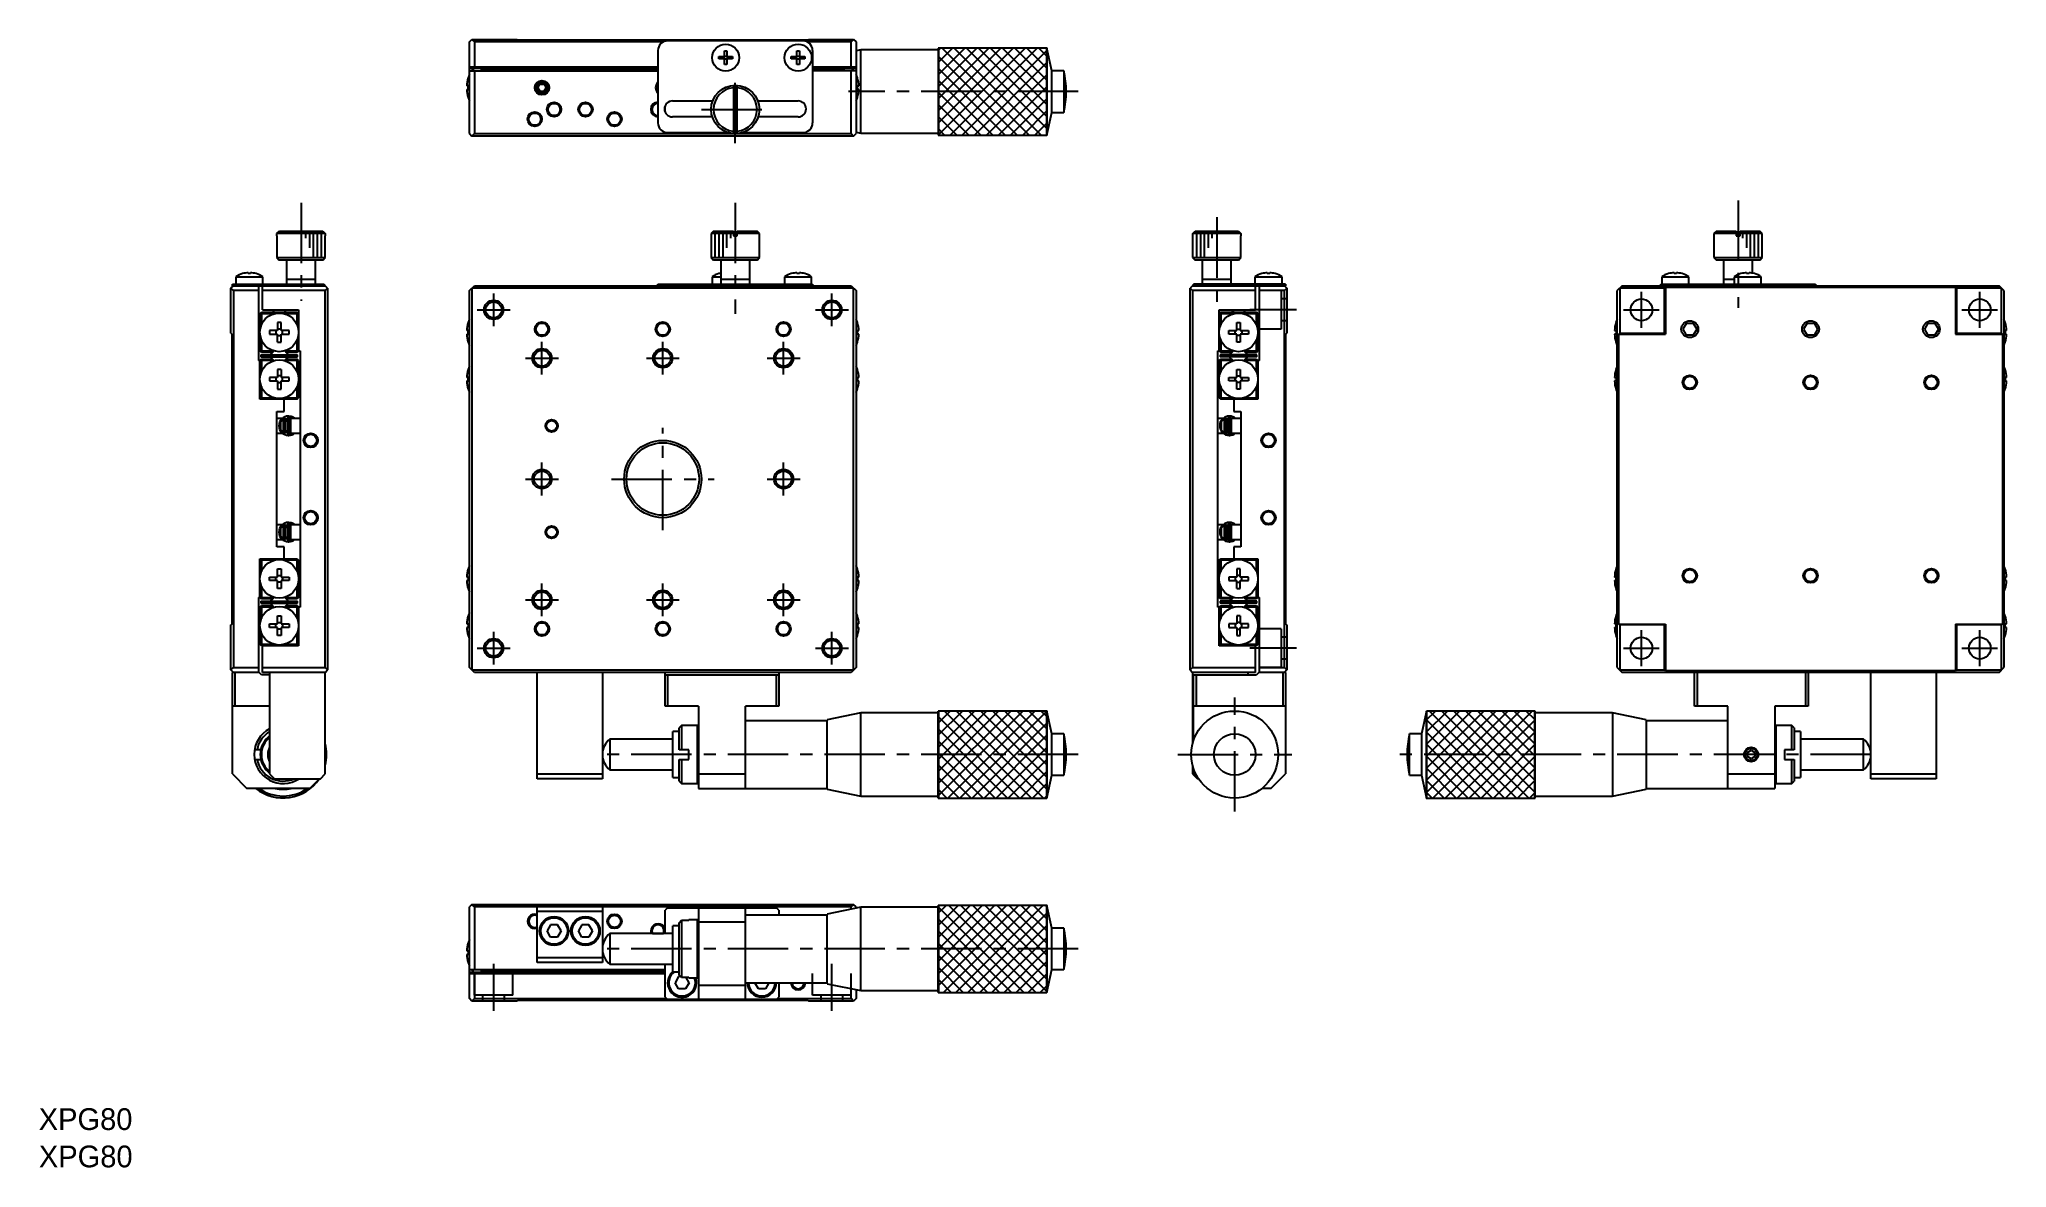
# Model space of a CAD drawing. Extents: x -7 to 400, y 24 to 258.
import ezdxf

# ---------------------------------------------------------------- set-up
doc = ezdxf.new("R2010")
doc.units = 0
doc.header["$LTSCALE"] = 10
doc.linetypes.add('CENTER', pattern=[2, 1.25, -0.25, 0.25, -0.25])
doc.linetypes.add('DASHED', pattern=[3.5, 2, -1.5])
doc.layers.get('0').update_dxf_attribs({"linetype": 'CONTINUOUS'})
doc.layers.add('CENTER', color=1, linetype='CENTER')
doc.styles.get("Standard").update_dxf_attribs({"font": 'FGP教科書体NT-M'})

msp = doc.modelspace()

# ---------------------------------------------------------------- texts
at = {"color": 7}
for p in [(-6.84213, 32.031874), (-6.810067, 24.306497)]:
    msp.add_text('XPG80', height=4.5, dxfattribs=at).set_placement(p)

# ---------------------------------------------------------------- linework, layer by layer
at = {"color": 7, "linetype": 'CONTINUOUS'}
for p, q in [((82.316012, 257.19044), (82.816012, 257.69044)), ((82.316012, 238.19044), (82.316012, 257.19044)), ((82.816012, 257.69044), (83.316012, 257.19044)), ((82.816012, 257.69044), (92.116012, 257.69044)), ((122.444233, 257.19044), (83.316012, 257.19044)), ((83.316012, 257.19044), (83.316012, 251.99044)), ((92.316012, 257.49044), (92.116012, 257.69044)), ((152.316012, 257.49044), (92.316012, 257.49044)), ((151.316012, 257.39044), (123.316012, 257.39044)), ((161.316012, 257.19044), (152.187792, 257.19044)), ((152.516012, 257.69044), (152.316012, 257.49044)), ((152.516012, 257.69044), (161.816012, 257.69044)), ((161.316012, 257.19044), (161.816012, 257.69044)), ((161.316012, 251.99044), (161.316012, 257.19044)), ((161.816012, 257.69044), (162.316012, 257.19044)), ((162.316012, 257.19044), (162.316012, 238.19044)), ((121.316012, 255.39044), (121.316012, 240.39044)), ((133.916873, 253.63044), (133.916873, 254.15044)), ((133.916873, 254.15044), (135.056012, 254.15044)), ((135.056012, 253.63044), (133.916873, 253.63044)), ((134.986571, 253.63044), (134.986571, 254.15044)), ((135.056012, 255.289579), (135.576012, 255.289579)), ((135.056012, 254.15044), (135.056012, 255.289579)), ((135.056012, 254.219882), (135.576012, 254.219882)), ((135.056012, 252.491301), (135.056012, 253.63044)), ((135.576012, 253.560998), (135.056012, 253.560998)), ((135.576012, 252.491301), (135.056012, 252.491301)), ((135.576012, 255.289579), (135.576012, 254.15044)), ((135.576012, 254.15044), (136.715152, 254.15044)), ((135.576012, 253.63044), (135.576012, 252.491301)), ((136.715152, 253.63044), (135.576012, 253.63044)), ((135.645454, 254.15044), (135.645454, 253.63044)), ((136.715152, 254.15044), (136.715152, 253.63044)), ((148.916873, 253.63044), (148.916873, 254.15044)), ((148.916873, 254.15044), (150.056012, 254.15044)), ((150.056012, 253.63044), (148.916873, 253.63044)), ((149.986571, 253.63044), (149.986571, 254.15044)), ((150.056012, 255.289579), (150.576012, 255.289579)), ((150.056012, 254.15044), (150.056012, 255.289579)), ((150.056012, 254.219882), (150.576012, 254.219882)), ((150.056012, 252.491301), (150.056012, 253.63044)), ((150.576012, 253.560998), (150.056012, 253.560998)), ((150.576012, 252.491301), (150.056012, 252.491301)), ((150.576012, 255.289579), (150.576012, 254.15044)), ((150.576012, 254.15044), (151.715152, 254.15044)), ((150.576012, 253.63044), (150.576012, 252.491301)), ((151.715152, 253.63044), (150.576012, 253.63044)), ((150.645454, 254.15044), (150.645454, 253.63044)), ((151.715152, 254.15044), (151.715152, 253.63044)), ((153.316012, 255.39044), (153.316012, 240.39044)), ((163.316012, 255.49044), (162.316012, 255.29044)), ((163.316012, 238.29044), (163.316012, 255.49044)), ((179.316012, 255.49044), (163.316012, 255.49044)), ((179.316012, 255.89044), (179.316012, 237.89044)), ((201.816012, 255.89044), (179.316012, 255.89044)), ((202.816012, 251.19044), (201.816012, 255.89044)), ((201.816012, 237.89044), (201.816012, 255.89044)), ((82.05343, 249.72587), (82.044381, 249.730284)), ((82.316012, 251.99044), (121.316012, 251.99044)), ((121.316012, 251.69044), (82.316012, 251.69044)), ((82.316012, 251.19044), (121.316012, 251.19044)), ((83.092537, 251.69044), (83.092537, 251.19044)), ((83.316012, 251.19044), (83.316012, 238.19044)), ((85.116012, 251.69044), (84.816012, 251.39044)), ((84.816012, 251.19044), (84.816012, 251.69044)), ((85.116012, 251.39044), (84.966012, 251.54044)), ((121.316012, 251.39044), (85.116012, 251.39044)), ((85.116012, 251.39044), (85.116012, 251.19044)), ((96.449987, 247.69044), (96.883, 248.44044)), ((96.883, 248.44044), (97.749025, 248.44044)), ((97.749025, 248.44044), (98.182038, 247.69044)), ((153.316012, 251.99044), (162.316012, 251.99044)), ((162.316012, 251.69044), (153.316012, 251.69044)), ((159.516012, 251.39044), (153.316012, 251.39044)), ((162.316012, 251.19044), (153.316012, 251.19044)), ((159.816012, 251.39044), (159.516012, 251.69044)), ((159.666012, 251.54044), (159.516012, 251.39044)), ((159.516012, 251.19044), (159.516012, 251.39044)), ((159.816012, 251.69044), (159.816012, 251.19044)), ((161.316012, 238.19044), (161.316012, 251.19044)), ((161.539488, 251.69044), (161.539488, 251.19044)), ((162.578595, 249.72587), (162.587644, 249.730284)), ((205.316012, 251.19044), (202.816012, 251.19044)), ((202.816012, 242.59044), (202.816012, 251.19044)), ((205.316012, 251.19044), (205.316012, 242.59044)), ((82.05343, 248.05044), (81.735982, 248.05044)), ((81.735982, 247.33044), (82.05343, 247.33044)), ((82.044381, 245.650596), (82.05343, 245.655009)), ((82.05343, 247.33044), (82.05343, 248.05044)), ((96.449987, 247.69044), (96.883, 246.94044)), ((96.883, 246.94044), (97.749025, 246.94044)), ((97.749025, 246.94044), (98.182038, 247.69044)), ((124.316012, 244.94044), (132.632264, 244.94044)), ((136.916012, 248.174414), (136.916012, 238.206466)), ((137.716012, 238.206466), (137.716012, 248.174414)), ((141.999761, 244.94044), (150.316012, 244.94044)), ((162.578595, 247.33044), (162.578595, 248.05044)), ((162.578595, 248.05044), (162.896043, 248.05044)), ((162.896043, 247.33044), (162.578595, 247.33044)), ((162.587644, 245.650596), (162.578595, 245.655009)), ((132.56233, 241.64044), (124.316012, 241.64044)), ((150.316012, 241.64044), (142.069695, 241.64044)), ((201.816012, 237.89044), (202.816012, 242.59044)), ((202.816012, 242.59044), (205.316012, 242.59044)), ((82.316012, 238.19044), (82.816012, 237.69044)), ((82.816012, 237.69044), (83.316012, 238.19044)), ((161.816012, 237.69044), (82.816012, 237.69044)), ((83.316012, 238.19044), (161.316012, 238.19044)), ((123.316012, 238.39044), (135.916012, 238.39044)), ((138.716012, 238.39044), (151.316012, 238.39044)), ((161.316012, 238.19044), (161.816012, 237.69044)), ((161.816012, 237.69044), (162.316012, 238.19044)), ((162.316012, 238.49044), (163.316012, 238.29044)), ((163.316012, 238.29044), (179.316012, 238.29044)), ((179.316012, 237.89044), (201.816012, 237.89044)), ((42.451614, 217.021406), (42.467639, 217.021406)), ((42.451614, 217.021406), (42.451614, 212.521406)), ((42.467639, 217.521406), (42.969427, 218.021406)), ((52.435588, 217.521406), (42.467639, 217.521406)), ((42.467639, 217.021406), (42.467639, 217.521406)), ((42.969427, 218.021406), (51.933801, 218.021406)), ((51.933801, 218.021406), (52.435588, 217.521406)), ((52.435588, 217.521406), (52.435588, 217.021406)), ((52.435588, 217.021406), (52.451614, 217.021406)), ((52.451614, 212.521406), (52.451614, 217.021406)), ((132.816012, 218.021406), (132.316012, 217.521406)), ((136.916012, 217.521406), (132.316012, 217.521406)), ((132.316012, 217.521406), (132.316012, 212.521406)), ((132.816012, 218.021406), (136.916012, 218.021406)), ((136.916012, 218.021406), (136.916012, 217.021406)), ((136.916012, 217.021406), (137.716012, 217.021406)), ((137.716012, 218.021406), (141.816012, 218.021406)), ((137.716012, 217.021406), (137.716012, 218.021406)), ((142.316012, 217.521406), (137.716012, 217.521406)), ((142.316012, 217.521406), (141.816012, 218.021406)), ((142.316012, 212.521406), (142.316012, 217.521406)), ((231.974043, 217.021406), (231.990069, 217.021406)), ((231.974043, 217.021406), (231.974043, 212.521406)), ((231.990069, 217.521406), (232.491856, 218.021406)), ((231.990069, 217.021406), (231.990069, 217.521406)), ((241.958017, 217.521406), (231.990069, 217.521406)), ((232.491856, 218.021406), (241.45623, 218.021406)), ((241.45623, 218.021406), (241.958017, 217.521406)), ((241.958017, 217.521406), (241.958017, 217.021406)), ((241.958017, 217.021406), (241.974043, 217.021406)), ((241.974043, 212.521406), (241.974043, 217.021406)), ((340.350489, 218.021406), (339.850489, 217.521406)), ((344.450489, 217.521406), (339.850489, 217.521406)), ((339.850489, 217.521406), (339.850489, 212.521406)), ((340.350489, 218.021406), (344.450489, 218.021406)), ((344.450489, 218.021406), (344.450489, 217.021406)), ((344.450489, 217.021406), (345.250489, 217.021406)), ((345.250489, 218.021406), (349.350489, 218.021406)), ((345.250489, 217.021406), (345.250489, 218.021406)), ((349.850489, 217.521406), (345.250489, 217.521406)), ((349.850489, 217.521406), (349.350489, 218.021406)), ((349.850489, 212.521406), (349.850489, 217.521406)), ((42.451614, 212.521406), (52.451614, 212.521406)), ((42.451614, 212.521406), (42.951614, 212.021406)), ((51.951614, 212.021406), (42.951614, 212.021406)), ((44.451614, 212.021406), (44.451614, 207.021406)), ((50.451614, 207.021406), (50.451614, 212.021406)), ((51.951614, 212.021406), (52.451614, 212.521406)), ((132.316012, 212.521406), (142.316012, 212.521406)), ((132.316012, 212.521406), (132.816012, 212.021406)), ((141.816012, 212.021406), (132.816012, 212.021406)), ((134.316012, 212.021406), (134.316012, 207.021406)), ((140.316012, 207.021406), (140.316012, 212.021406)), ((141.816012, 212.021406), (142.316012, 212.521406)), ((231.974043, 212.521406), (241.974043, 212.521406)), ((231.974043, 212.521406), (232.474043, 212.021406)), ((241.474043, 212.021406), (232.474043, 212.021406)), ((233.974043, 212.021406), (233.974043, 207.021406)), ((239.974043, 207.021406), (239.974043, 212.021406)), ((241.474043, 212.021406), (241.974043, 212.521406)), ((339.850489, 212.521406), (340.350489, 212.021406)), ((339.850489, 212.521406), (349.850489, 212.521406)), ((349.350489, 212.021406), (340.350489, 212.021406)), ((341.850489, 212.021406), (341.850489, 207.021406)), ((347.850489, 209.313482), (347.850489, 212.021406)), ((349.350489, 212.021406), (349.850489, 212.521406)), ((33.951614, 208.563869), (39.551614, 208.563869)), ((33.951614, 208.563869), (33.951614, 207.021406)), ((35.352475, 209.214611), (35.349466, 209.220779)), ((36.491614, 209.214611), (36.491614, 209.407868)), ((37.011614, 209.214611), (36.491614, 209.214611)), ((37.011614, 209.407868), (37.011614, 209.214611)), ((38.153761, 209.220779), (38.150753, 209.214611)), ((39.551614, 207.021406), (39.551614, 208.563869)), ((50.451614, 208.021406), (44.451614, 208.021406)), ((132.516012, 208.563869), (134.316012, 208.563869)), ((132.516012, 208.563869), (132.516012, 207.021406)), ((133.916873, 209.214611), (133.913865, 209.220779)), ((140.316012, 208.021406), (134.316012, 208.021406)), ((147.516012, 208.563869), (153.116012, 208.563869)), ((147.516012, 208.563869), (147.516012, 207.021406)), ((148.916873, 209.214611), (148.913865, 209.220779)), ((150.056012, 209.214611), (150.056012, 209.407868)), ((150.576012, 209.214611), (150.056012, 209.214611)), ((150.576012, 209.407868), (150.576012, 209.214611)), ((151.71816, 209.220779), (151.715152, 209.214611)), ((153.116012, 207.021406), (153.116012, 208.563869)), ((239.974043, 208.021406), (233.974043, 208.021406)), ((244.874043, 208.563869), (250.474043, 208.563869)), ((244.874043, 208.563869), (244.874043, 207.021406)), ((246.274904, 209.214611), (246.271895, 209.220779)), ((247.414043, 209.214611), (247.414043, 209.407868)), ((247.934043, 209.214611), (247.414043, 209.214611)), ((247.934043, 209.407868), (247.934043, 209.214611)), ((249.076191, 209.220779), (249.073182, 209.214611)), ((250.474043, 207.021406), (250.474043, 208.563869)), ((329.050489, 208.563869), (329.050489, 207.021406)), ((329.050489, 208.563869), (334.650489, 208.563869)), ((330.45135, 209.214611), (330.448341, 209.220779)), ((331.590489, 209.214611), (331.590489, 209.407868)), ((332.110489, 209.214611), (331.590489, 209.214611)), ((332.110489, 209.407868), (332.110489, 209.214611)), ((333.252637, 209.220779), (333.249628, 209.214611)), ((334.650489, 207.021406), (334.650489, 208.563869)), ((344.050489, 208.021406), (341.850489, 208.021406)), ((344.050489, 208.563869), (344.050489, 207.021406)), ((344.050489, 208.563869), (349.650489, 208.563869)), ((345.45135, 209.214611), (345.448341, 209.220779)), ((346.590489, 209.214611), (346.590489, 209.407868)), ((347.110489, 209.214611), (346.590489, 209.214611)), ((347.110489, 209.407868), (347.110489, 209.214611)), ((348.252637, 209.220779), (348.249628, 209.214611)), ((349.650489, 207.021406), (349.650489, 208.563869)), ((32.951614, 206.221406), (33.451614, 206.721406)), ((33.451614, 205.721406), (32.951614, 206.221406)), ((32.951614, 196.921406), (32.951614, 206.221406)), ((33.251614, 206.721406), (33.251614, 207.021406)), ((33.251614, 207.021406), (52.251614, 207.021406)), ((33.251614, 206.721406), (52.451614, 206.721406)), ((33.451614, 205.721406), (33.451614, 127.721406)), ((38.651614, 205.721406), (33.451614, 205.721406)), ((38.651614, 206.721406), (38.651614, 191.221406)), ((39.451614, 201.721406), (39.451614, 206.721406)), ((52.451614, 205.721406), (39.451614, 205.721406)), ((52.251614, 207.021406), (52.251614, 206.721406)), ((52.951614, 206.221406), (52.451614, 206.721406)), ((52.451614, 205.721406), (52.951614, 206.221406)), ((52.451614, 127.721406), (52.451614, 205.721406)), ((52.951614, 206.221406), (52.951614, 127.221406)), ((82.316012, 205.721406), (83.316012, 206.721406)), ((82.316012, 127.721406), (82.316012, 205.721406)), ((161.816012, 206.221406), (82.816012, 206.221406)), ((82.816012, 206.221406), (82.816012, 127.221406)), ((83.316012, 206.721406), (161.316012, 206.721406)), ((121.316012, 206.721406), (121.316012, 207.021406)), ((121.316012, 207.021406), (153.316012, 207.021406)), ((153.316012, 207.021406), (153.316012, 206.721406)), ((161.316012, 206.721406), (162.316012, 205.721406)), ((161.816012, 127.221406), (161.816012, 206.221406)), ((162.316012, 205.721406), (162.316012, 127.721406)), ((231.974043, 206.721406), (231.474043, 206.221406)), ((231.474043, 206.221406), (231.974043, 205.721406)), ((231.474043, 127.221406), (231.474043, 206.221406)), ((231.974043, 206.721406), (251.174043, 206.721406)), ((244.974043, 205.721406), (231.974043, 205.721406)), ((231.974043, 205.721406), (231.974043, 127.721406)), ((232.174043, 206.721406), (232.174043, 207.021406)), ((251.174043, 207.021406), (232.174043, 207.021406)), ((244.974043, 201.721406), (244.974043, 206.721406)), ((245.774043, 191.221406), (245.774043, 206.721406)), ((250.974043, 205.721406), (245.774043, 205.721406)), ((250.974043, 206.721406), (251.474043, 206.221406)), ((251.474043, 206.221406), (250.974043, 205.721406)), ((250.974043, 127.721406), (250.974043, 205.721406)), ((251.174043, 207.021406), (251.174043, 206.721406)), ((251.474043, 206.221406), (251.474043, 196.921406)), ((320.850489, 206.721406), (319.850489, 205.721406)), ((319.850489, 127.721406), (319.850489, 205.721406)), ((329.650489, 206.221406), (320.350489, 206.221406)), ((320.350489, 206.221406), (320.350489, 196.921406)), ((320.850489, 206.721406), (398.850489, 206.721406)), ((328.850489, 206.721406), (328.850489, 207.021406)), ((328.850489, 207.021406), (360.850489, 207.021406)), ((329.650489, 206.221406), (329.850489, 206.421406)), ((329.650489, 196.921406), (329.650489, 206.221406)), ((329.850489, 206.421406), (389.850489, 206.421406)), ((329.850489, 206.421406), (329.850489, 196.721406)), ((360.850489, 207.021406), (360.850489, 206.721406)), ((389.850489, 206.421406), (390.050489, 206.221406)), ((389.850489, 206.421406), (389.850489, 196.721406)), ((399.350489, 206.221406), (390.050489, 206.221406)), ((390.050489, 206.221406), (390.050489, 196.921406)), ((399.850489, 205.721406), (398.850489, 206.721406)), ((399.350489, 196.921406), (399.350489, 206.221406)), ((399.850489, 205.721406), (399.850489, 127.721406)), ((38.951614, 200.921406), (39.251614, 201.221406)), ((38.951614, 193.221406), (38.951614, 200.921406)), ((39.101614, 201.071406), (39.251614, 200.921406)), ((39.251614, 201.221406), (46.651614, 201.221406)), ((39.251614, 200.921406), (39.251614, 198.591275)), ((41.866487, 200.921406), (39.251614, 200.921406)), ((39.451614, 201.721406), (46.951614, 201.721406)), ((41.451614, 201.721406), (41.951614, 201.221406)), ((43.951614, 201.221406), (44.451614, 201.721406)), ((46.651614, 200.921406), (44.03674, 200.921406)), ((46.651614, 201.221406), (46.951614, 200.921406)), ((46.651614, 200.921406), (46.801614, 201.071406)), ((46.651614, 198.591275), (46.651614, 200.921406)), ((46.951614, 201.721406), (46.951614, 193.221406)), ((237.474043, 193.221406), (237.474043, 201.721406)), ((237.474043, 201.721406), (244.974043, 201.721406)), ((237.774043, 201.221406), (237.474043, 200.921406)), ((237.624043, 201.071406), (237.774043, 200.921406)), ((237.774043, 201.221406), (245.174043, 201.221406)), ((237.774043, 200.921406), (237.774043, 198.591275)), ((240.388916, 200.921406), (237.774043, 200.921406)), ((239.974043, 201.721406), (240.474043, 201.221406)), ((242.474043, 201.221406), (242.974043, 201.721406)), ((245.174043, 200.921406), (242.55917, 200.921406)), ((245.474043, 200.921406), (245.174043, 201.221406)), ((245.174043, 200.921406), (245.324043, 201.071406)), ((245.174043, 198.591275), (245.174043, 200.921406)), ((245.474043, 200.921406), (245.474043, 193.221406)), ((32.951614, 196.921406), (33.151614, 196.721406)), ((33.151614, 196.721406), (33.151614, 136.721406)), ((39.251614, 195.551538), (39.251614, 193.221406)), ((42.591614, 197.431406), (40.916183, 197.431406)), ((40.916183, 197.431406), (40.916183, 196.711406)), ((40.916183, 196.711406), (42.591614, 196.711406)), ((42.263585, 197.431406), (42.263585, 196.711406)), ((43.311614, 199.106837), (42.591614, 199.106837)), ((42.591614, 199.106837), (42.591614, 197.431406)), ((43.311614, 197.759435), (42.591614, 197.759435)), ((42.591614, 195.035976), (42.591614, 196.711406)), ((42.591614, 196.383377), (43.311614, 196.383377)), ((43.311614, 197.431406), (43.311614, 199.106837)), ((44.987044, 197.431406), (43.311614, 197.431406)), ((43.311614, 196.711406), (44.987044, 196.711406)), ((43.311614, 195.035976), (43.311614, 196.711406)), ((43.639643, 196.711406), (43.639643, 197.431406)), ((44.987044, 196.711406), (44.987044, 197.431406)), ((46.651614, 193.221406), (46.651614, 195.551538)), ((82.05343, 197.431406), (81.735982, 197.431406)), ((81.735982, 196.711406), (82.05343, 196.711406)), ((82.05343, 199.106837), (82.044381, 199.11125)), ((82.05343, 196.711406), (82.05343, 197.431406)), ((162.578595, 199.106837), (162.587644, 199.11125)), ((162.578595, 197.431406), (162.896043, 197.431406)), ((162.578595, 196.711406), (162.578595, 197.431406)), ((162.896043, 196.711406), (162.578595, 196.711406)), ((237.774043, 195.551538), (237.774043, 193.221406)), ((239.438612, 196.711406), (239.438612, 197.431406)), ((239.438612, 197.431406), (241.114043, 197.431406)), ((241.114043, 196.711406), (239.438612, 196.711406)), ((240.786014, 196.711406), (240.786014, 197.431406)), ((241.114043, 199.106837), (241.834043, 199.106837)), ((241.114043, 197.431406), (241.114043, 199.106837)), ((241.114043, 197.759435), (241.834043, 197.759435)), ((241.114043, 195.035976), (241.114043, 196.711406)), ((241.834043, 196.383377), (241.114043, 196.383377)), ((241.834043, 199.106837), (241.834043, 197.431406)), ((241.834043, 197.431406), (243.509473, 197.431406)), ((243.509473, 196.711406), (241.834043, 196.711406)), ((241.834043, 196.711406), (241.834043, 195.035976)), ((242.162072, 197.431406), (242.162072, 196.711406)), ((243.509473, 197.431406), (243.509473, 196.711406)), ((245.174043, 193.221406), (245.174043, 195.551538)), ((251.274043, 196.721406), (251.474043, 196.921406)), ((251.274043, 136.721406), (251.274043, 196.721406)), ((319.270458, 197.431406), (319.587906, 197.431406)), ((319.587906, 196.711406), (319.270458, 196.711406)), ((319.578857, 199.11125), (319.587906, 199.106837)), ((319.587906, 197.431406), (319.587906, 196.711406)), ((320.150489, 196.721406), (320.350489, 196.921406)), ((320.150489, 136.721406), (320.150489, 196.721406)), ((320.150489, 196.721406), (329.850489, 196.721406)), ((320.350489, 196.921406), (329.650489, 196.921406)), ((329.850489, 196.721406), (329.650489, 196.921406)), ((334.140151, 198.977891), (333.407172, 197.734478)), ((333.407172, 197.734478), (334.11751, 196.477994)), ((335.560826, 196.464922), (334.11751, 196.477994)), ((334.140151, 198.977891), (335.583468, 198.964819)), ((336.293805, 197.708334), (335.560826, 196.464922)), ((335.583468, 198.964819), (336.293805, 197.708334)), ((359.140151, 198.977891), (358.407172, 197.734478)), ((358.407172, 197.734478), (359.11751, 196.477994)), ((360.560826, 196.464922), (359.11751, 196.477994)), ((359.140151, 198.977891), (360.583468, 198.964819)), ((361.293805, 197.708334), (360.560826, 196.464922)), ((360.583468, 198.964819), (361.293805, 197.708334)), ((384.140151, 198.977891), (383.407172, 197.734478)), ((383.407172, 197.734478), (384.11751, 196.477994)), ((385.560826, 196.464922), (384.11751, 196.477994)), ((384.140151, 198.977891), (385.583468, 198.964819)), ((386.293805, 197.708334), (385.560826, 196.464922)), ((385.583468, 198.964819), (386.293805, 197.708334)), ((389.850489, 196.721406), (390.050489, 196.921406)), ((389.850489, 196.721406), (399.550489, 196.721406)), ((390.050489, 196.921406), (399.350489, 196.921406)), ((399.350489, 196.921406), (399.550489, 196.721406)), ((399.550489, 196.721406), (399.550489, 136.721406)), ((400.122121, 199.11125), (400.113071, 199.106837)), ((400.43052, 197.431406), (400.113071, 197.431406)), ((400.113071, 197.431406), (400.113071, 196.711406)), ((400.113071, 196.711406), (400.43052, 196.711406)), ((39.251614, 192.921406), (38.951614, 193.221406)), ((38.951614, 191.221406), (39.251614, 191.521406)), ((39.251614, 193.221406), (39.101614, 193.071406)), ((39.101614, 191.371406), (39.251614, 191.221406)), ((39.151614, 192.421406), (46.751614, 192.421406)), ((39.151614, 192.421406), (39.151614, 192.021406)), ((39.151614, 192.021406), (46.751614, 192.021406)), ((39.251614, 193.221406), (41.741905, 193.221406)), ((41.441905, 192.921406), (39.251614, 192.921406)), ((39.251614, 191.521406), (41.441905, 191.521406)), ((41.838338, 193.229451), (41.030293, 192.421406)), ((41.030293, 192.021406), (41.838338, 191.213361)), ((41.101004, 192.421406), (41.893494, 193.213896)), ((41.770317, 191.192995), (41.4419, 191.521401)), ((41.441905, 192.921406), (41.770317, 193.249818)), ((42.591614, 195.035976), (43.311614, 195.035976)), ((44.802223, 192.021406), (44.009733, 191.228916)), ((44.872934, 192.421406), (44.064889, 193.229451)), ((44.064889, 191.213361), (44.872934, 192.021406)), ((44.13291, 193.249818), (44.461322, 192.921406)), ((44.461322, 191.521406), (44.132911, 191.192995)), ((44.161322, 193.221406), (46.651614, 193.221406)), ((46.651614, 192.921406), (44.461322, 192.921406)), ((44.461322, 191.521406), (46.651614, 191.521406)), ((46.801614, 193.071406), (46.651614, 193.221406)), ((46.951614, 193.221406), (46.651614, 192.921406)), ((46.951614, 191.221406), (46.651614, 191.521406)), ((46.651614, 191.221406), (46.801614, 191.371406)), ((46.751614, 192.021406), (46.751614, 192.421406)), ((46.951614, 193.221406), (47.251614, 193.221406)), ((47.251614, 193.221406), (47.251614, 140.221406)), ((82.044381, 195.031562), (82.05343, 195.035976)), ((162.587644, 195.031562), (162.578595, 195.035976)), ((237.174043, 140.221406), (237.174043, 193.221406)), ((237.174043, 193.221406), (237.474043, 193.221406)), ((237.774043, 192.921406), (237.474043, 193.221406)), ((237.474043, 191.221406), (237.774043, 191.521406)), ((237.774043, 193.221406), (237.624043, 193.071406)), ((237.624043, 191.371406), (237.774043, 191.221406)), ((237.674043, 192.421406), (237.674043, 192.021406)), ((245.274043, 192.421406), (237.674043, 192.421406)), ((245.274043, 192.021406), (237.674043, 192.021406)), ((237.774043, 193.221406), (240.264334, 193.221406)), ((239.964334, 192.921406), (237.774043, 192.921406)), ((237.774043, 191.521406), (239.964334, 191.521406)), ((240.360768, 193.229451), (239.552723, 192.421406)), ((239.552723, 192.021406), (240.360768, 191.213361)), ((239.623433, 192.421406), (240.415923, 193.213896)), ((240.292746, 191.192995), (239.964329, 191.521401)), ((239.964334, 192.921406), (240.292746, 193.249818)), ((241.834043, 195.035976), (241.114043, 195.035976)), ((243.324653, 192.021406), (242.532162, 191.228916)), ((243.395363, 192.421406), (242.587318, 193.229451)), ((242.587318, 191.213361), (243.395363, 192.021406)), ((242.65534, 193.249818), (242.983752, 192.921406)), ((242.983752, 191.521406), (242.65534, 191.192995)), ((242.683752, 193.221406), (245.174043, 193.221406)), ((245.174043, 192.921406), (242.983752, 192.921406)), ((242.983752, 191.521406), (245.174043, 191.521406)), ((245.324043, 193.071406), (245.174043, 193.221406)), ((245.474043, 193.221406), (245.174043, 192.921406)), ((245.174043, 191.521406), (245.474043, 191.221406)), ((245.174043, 191.221406), (245.324043, 191.371406)), ((245.274043, 192.021406), (245.274043, 192.421406)), ((319.587906, 195.035976), (319.578857, 195.031562)), ((400.113071, 195.035976), (400.122121, 195.031562)), ((38.951614, 191.221406), (38.651614, 191.221406)), ((38.951614, 183.221406), (38.951614, 191.221406)), ((41.741905, 191.221406), (39.251614, 191.221406)), ((39.251614, 191.221406), (39.251614, 188.891275)), ((42.591614, 187.731406), (40.916183, 187.731406)), ((40.916183, 187.731406), (40.916183, 187.011406)), ((42.263585, 187.731406), (42.263585, 187.011406)), ((43.311614, 189.406837), (42.591614, 189.406837)), ((42.591614, 189.406837), (42.591614, 187.731406)), ((43.311614, 188.059435), (42.591614, 188.059435)), ((43.311614, 189.406837), (43.311614, 187.731406)), ((44.987044, 187.731406), (43.311614, 187.731406)), ((43.639643, 187.011406), (43.639643, 187.731406)), ((46.651614, 191.221406), (44.161322, 191.221406)), ((44.987044, 187.011406), (44.987044, 187.731406)), ((46.651614, 188.891275), (46.651614, 191.221406)), ((46.951614, 191.221406), (46.951614, 183.521406)), ((82.05343, 187.731406), (81.735982, 187.731406)), ((82.05343, 189.406837), (82.044381, 189.41125)), ((82.05343, 187.011406), (82.05343, 187.731406)), ((162.578595, 189.406837), (162.587644, 189.41125)), ((162.578595, 187.731406), (162.896043, 187.731406)), ((162.578595, 187.011406), (162.578595, 187.731406)), ((237.474043, 183.521406), (237.474043, 191.221406)), ((240.264334, 191.221406), (237.774043, 191.221406)), ((237.774043, 191.221406), (237.774043, 188.891275)), ((239.438612, 187.731406), (241.114043, 187.731406)), ((239.438612, 187.011406), (239.438612, 187.731406)), ((240.786014, 187.011406), (240.786014, 187.731406)), ((241.114043, 189.406837), (241.834043, 189.406837)), ((241.114043, 187.731406), (241.114043, 189.406837)), ((241.114043, 188.059435), (241.834043, 188.059435)), ((241.834043, 189.406837), (241.834043, 187.731406)), ((241.834043, 187.731406), (243.509473, 187.731406)), ((242.162072, 187.731406), (242.162072, 187.011406)), ((245.174043, 191.221406), (242.683752, 191.221406)), ((243.509473, 187.731406), (243.509473, 187.011406)), ((245.174043, 188.891275), (245.174043, 191.221406)), ((245.774043, 191.221406), (245.474043, 191.221406)), ((245.474043, 191.221406), (245.474043, 183.221406)), ((319.270458, 187.731406), (319.587906, 187.731406)), ((319.578857, 189.41125), (319.587906, 189.406837)), ((319.587906, 187.731406), (319.587906, 187.011406)), ((400.122121, 189.41125), (400.113071, 189.406837)), ((400.43052, 187.731406), (400.113071, 187.731406)), ((400.113071, 187.731406), (400.113071, 187.011406)), ((38.951614, 183.521406), (39.251614, 183.221406)), ((46.651614, 183.221406), (38.951614, 183.221406)), ((39.251614, 183.521406), (39.101614, 183.371406)), ((39.251614, 185.851538), (39.251614, 183.521406)), ((39.251614, 183.521406), (41.866487, 183.521406)), ((40.916183, 187.011406), (42.591614, 187.011406)), ((42.591614, 187.011406), (42.591614, 185.335976)), ((42.591614, 186.683377), (43.311614, 186.683377)), ((42.591614, 185.335976), (43.311614, 185.335976)), ((43.311614, 187.011406), (44.987044, 187.011406)), ((43.311614, 185.335976), (43.311614, 187.011406)), ((43.951614, 180.721406), (43.951614, 183.221406)), ((44.03674, 183.521406), (46.651614, 183.521406)), ((46.651614, 183.521406), (46.651614, 185.851538)), ((46.801614, 183.371406), (46.651614, 183.521406)), ((46.651614, 183.221406), (46.951614, 183.521406)), ((81.735982, 187.011406), (82.05343, 187.011406)), ((82.044381, 185.331562), (82.05343, 185.335976)), ((162.896043, 187.011406), (162.578595, 187.011406)), ((162.587644, 185.331562), (162.578595, 185.335976)), ((237.474043, 183.521406), (237.774043, 183.221406)), ((237.774043, 183.521406), (237.624043, 183.371406)), ((237.774043, 185.851538), (237.774043, 183.521406)), ((237.774043, 183.521406), (240.388916, 183.521406)), ((245.474043, 183.221406), (237.774043, 183.221406)), ((241.114043, 187.011406), (239.438612, 187.011406)), ((240.474043, 183.221406), (240.474043, 180.721406)), ((241.114043, 185.335976), (241.114043, 187.011406)), ((241.834043, 186.683377), (241.114043, 186.683377)), ((241.834043, 185.335976), (241.114043, 185.335976)), ((241.834043, 187.011406), (241.834043, 185.335976)), ((243.509473, 187.011406), (241.834043, 187.011406)), ((242.55917, 183.521406), (245.174043, 183.521406)), ((245.174043, 183.521406), (245.174043, 185.851538)), ((245.324043, 183.371406), (245.174043, 183.521406)), ((245.174043, 183.221406), (245.474043, 183.521406)), ((319.587906, 187.011406), (319.270458, 187.011406)), ((319.587906, 185.335976), (319.578857, 185.331562)), ((400.113071, 187.011406), (400.43052, 187.011406)), ((400.113071, 185.335976), (400.122121, 185.331562)), ((42.451614, 180.721406), (43.951614, 180.721406)), ((42.451614, 152.721406), (42.451614, 180.721406)), ((43.522443, 179.221406), (42.451614, 179.221406)), ((43.251614, 178.637921), (43.751614, 179.16709)), ((44.251614, 179.221406), (43.751614, 179.221406)), ((43.751614, 179.221406), (43.751614, 176.221406)), ((44.251461, 179.162881), (44.637427, 179.272241)), ((44.251614, 176.221406), (44.251614, 179.221406)), ((44.451614, 179.221406), (44.411638, 179.221406)), ((44.451614, 178.721406), (44.451614, 179.221406)), ((44.637474, 179.513015), (44.637474, 175.963015)), ((45.570594, 179.607687), (44.888316, 179.736968)), ((45.081814, 179.581678), (45.077272, 179.579759)), ((45.115262, 179.594711), (45.081814, 179.581678)), ((45.087474, 175.963015), (45.087474, 179.513015)), ((45.087474, 178.912458), (45.251581, 179.16487)), ((45.149311, 179.606058), (45.115262, 179.594711)), ((45.183877, 179.615694), (45.149311, 179.606058)), ((45.218876, 179.623594), (45.183877, 179.615694)), ((45.254221, 179.62974), (45.218876, 179.623594)), ((45.251614, 179.221406), (45.251614, 176.221406)), ((47.251614, 179.221406), (45.251614, 179.221406)), ((45.289825, 179.634116), (45.254221, 179.62974)), ((45.325602, 179.636711), (45.289825, 179.634116)), ((45.361463, 179.63752), (45.325602, 179.636711)), ((45.39732, 179.63654), (45.361463, 179.63752)), ((45.433085, 179.633773), (45.39732, 179.63654)), ((45.468671, 179.629226), (45.433085, 179.633773)), ((45.50399, 179.62291), (45.468671, 179.629226)), ((45.538955, 179.61484), (45.50399, 179.62291)), ((45.511609, 179.23399), (45.504905, 179.221406)), ((45.518605, 179.247592), (45.511609, 179.23399)), ((45.647981, 179.576578), (45.515454, 179.221371)), ((45.525844, 179.262114), (45.518605, 179.247592)), ((45.533271, 179.277449), (45.525844, 179.262114)), ((45.540834, 179.293487), (45.533271, 179.277449)), ((45.57348, 179.605035), (45.538955, 179.61484)), ((45.548476, 179.31011), (45.540834, 179.293487)), ((45.556142, 179.327196), (45.548476, 179.31011)), ((45.563777, 179.344622), (45.556142, 179.327196)), ((45.571323, 179.36226), (45.563777, 179.344622)), ((45.64771, 179.57669), (45.570594, 179.607687)), ((45.578727, 179.379981), (45.571323, 179.36226)), ((45.607478, 179.59352), (45.57348, 179.605035)), ((45.585935, 179.397657), (45.578727, 179.379981)), ((45.592893, 179.415158), (45.585935, 179.397657)), ((45.599552, 179.432357), (45.592893, 179.415158)), ((45.605862, 179.449128), (45.599552, 179.432357)), ((45.611778, 179.465349), (45.605862, 179.449128)), ((45.639123, 179.58106), (45.607478, 179.59352)), ((45.617256, 179.480901), (45.611778, 179.465349)), ((45.622256, 179.495672), (45.617256, 179.480901)), ((45.626742, 179.509554), (45.622256, 179.495672)), ((45.630682, 179.522445), (45.626742, 179.509554)), ((45.634046, 179.534251), (45.630682, 179.522445)), ((45.63681, 179.544887), (45.634046, 179.534251)), ((45.638954, 179.554274), (45.63681, 179.544887)), ((45.638247, 179.581243), (45.639988, 179.580433)), ((46.202489, 179.221513), (45.638823, 179.580465)), ((45.640462, 179.562344), (45.638954, 179.554274)), ((45.639988, 179.580433), (45.641086, 179.578117)), ((45.641324, 179.569039), (45.640462, 179.562344)), ((45.641086, 179.578117), (45.641532, 179.574309)), ((45.641532, 179.574309), (45.641324, 179.569039)), ((45.680915, 179.562155), (45.64771, 179.57669)), ((238.223622, 179.221406), (237.174043, 179.221406)), ((237.974043, 178.637921), (238.474043, 179.16709)), ((238.974043, 179.221406), (238.474043, 179.221406)), ((238.474043, 179.221406), (238.474043, 176.221406)), ((238.786834, 179.580465), (238.756759, 179.567496)), ((238.780388, 179.576772), (238.777676, 179.576578)), ((238.840061, 179.601148), (238.786534, 179.58106)), ((238.973895, 179.17199), (239.338154, 179.272253)), ((238.974039, 179.171371), (238.974471, 179.171527)), ((238.974043, 176.221406), (238.974043, 179.221406)), ((238.974471, 179.171527), (238.987407, 179.175827)), ((238.987407, 179.175827), (239.000546, 179.179469)), ((239.000546, 179.179469), (239.013857, 179.182443)), ((239.013857, 179.182443), (239.027305, 179.18474)), ((239.027305, 179.18474), (239.040855, 179.186353)), ((239.040855, 179.186353), (239.054471, 179.187279)), ((239.054471, 179.187279), (239.06812, 179.187513)), ((239.06812, 179.187513), (239.081764, 179.187055)), ((239.081764, 179.187055), (239.095368, 179.185906)), ((239.095368, 179.185906), (239.108898, 179.18407)), ((239.108898, 179.18407), (239.122316, 179.18155)), ((239.122316, 179.18155), (239.13559, 179.178356)), ((239.13559, 179.178356), (239.148684, 179.174494)), ((239.148684, 179.174494), (239.161565, 179.169976)), ((239.161565, 179.169976), (239.174199, 179.164816)), ((239.174043, 178.721406), (239.174043, 179.165243)), ((239.174199, 179.164816), (239.186555, 179.159026)), ((239.186555, 179.159026), (239.198602, 179.152624)), ((239.198602, 179.152624), (239.210309, 179.145626)), ((239.210309, 179.145626), (239.221647, 179.138053)), ((239.338183, 179.513015), (239.338183, 175.963015)), ((239.788183, 175.963015), (239.788183, 179.513015)), ((239.788233, 179.271931), (240.013256, 179.221773)), ((239.974043, 179.221406), (239.974043, 176.221406)), ((241.974043, 179.221406), (239.974043, 179.221406)), ((240.474043, 180.721406), (241.974043, 180.721406)), ((241.974043, 180.721406), (241.974043, 152.721406)), ((42.451614, 176.221406), (43.561085, 176.221406)), ((43.251614, 176.804891), (43.251614, 178.637921)), ((43.751614, 176.275723), (43.251614, 176.804891)), ((43.751614, 176.221406), (44.251614, 176.221406)), ((44.637474, 178.721406), (44.251614, 178.721406)), ((44.251614, 176.721406), (44.637474, 176.721406)), ((44.451614, 176.221406), (44.451614, 176.721406)), ((45.251614, 178.721406), (45.087474, 178.721406)), ((45.087474, 176.721406), (45.251614, 176.721406)), ((45.251612, 176.311146), (45.087474, 176.563571)), ((45.251614, 176.221406), (47.251614, 176.221406)), ((45.585328, 175.874613), (45.600527, 175.880001)), ((45.600912, 175.879114), (45.676754, 175.912019)), ((45.638247, 175.894787), (45.638023, 175.895324)), ((45.639123, 175.894969), (45.638247, 175.894787)), ((237.174043, 176.221406), (238.261375, 176.221406)), ((237.974043, 176.804891), (237.974043, 178.637921)), ((238.474043, 176.275723), (237.974043, 176.804891)), ((238.474043, 176.221406), (238.974043, 176.221406)), ((238.744579, 175.913948), (238.784985, 175.896353)), ((238.777533, 175.899448), (238.856768, 176.145326)), ((238.784685, 175.910185), (238.784158, 175.904432)), ((238.784158, 175.904432), (238.784227, 175.899995)), ((238.784227, 175.899995), (238.785011, 175.896627)), ((238.785805, 175.917215), (238.784685, 175.910185)), ((238.784921, 175.896195), (238.830384, 175.877853)), ((238.785011, 175.896627), (238.786534, 175.894969)), ((238.787511, 175.925475), (238.785805, 175.917215)), ((238.786534, 175.894969), (238.818179, 175.882509)), ((238.789791, 175.934911), (238.787511, 175.925475)), ((238.79263, 175.945461), (238.789791, 175.934911)), ((238.79601, 175.957053), (238.79263, 175.945461)), ((238.799907, 175.969611), (238.79601, 175.957053)), ((238.804296, 175.983051), (238.799907, 175.969611)), ((238.809148, 175.997284), (238.804296, 175.983051)), ((238.81443, 176.012215), (238.809148, 175.997284)), ((238.820107, 176.027746), (238.81443, 176.012215)), ((238.818179, 175.882509), (238.852177, 175.870994)), ((238.826142, 176.043772), (238.820107, 176.027746)), ((238.832495, 176.060187), (238.826142, 176.043772)), ((238.830384, 175.877853), (239.537335, 175.739062)), ((238.839122, 176.076883), (238.832495, 176.060187)), ((238.845981, 176.093748), (238.839122, 176.076883)), ((238.853025, 176.110669), (238.845981, 176.093748)), ((238.852177, 175.870994), (238.886702, 175.86119)), ((238.860208, 176.127535), (238.853025, 176.110669)), ((238.856768, 176.145326), (238.892653, 176.221436)), ((238.867482, 176.144234), (238.860208, 176.127535)), ((238.874798, 176.160654), (238.867482, 176.144234)), ((238.882108, 176.176686), (238.874798, 176.160654)), ((238.889364, 176.192223), (238.882108, 176.176686)), ((238.886702, 175.86119), (238.921666, 175.853119)), ((238.896517, 176.207163), (238.889364, 176.192223)), ((238.903519, 176.221406), (238.896517, 176.207163)), ((238.921666, 175.853119), (238.956985, 175.846803)), ((238.960003, 176.309475), (238.938168, 176.318888)), ((238.956985, 175.846803), (238.992571, 175.842257)), ((238.980994, 176.302243), (238.974015, 176.304667)), ((239.338183, 178.721406), (238.974043, 178.721406)), ((238.974043, 176.721406), (239.338183, 176.721406)), ((238.994056, 176.29827), (238.980994, 176.302243)), ((238.992571, 175.842257), (239.028336, 175.83949)), ((239.007303, 176.294963), (238.994056, 176.29827)), ((239.0207, 176.29233), (239.007303, 176.294963)), ((239.034213, 176.29038), (239.0207, 176.29233)), ((239.028336, 175.83949), (239.064194, 175.83851)), ((239.047806, 176.289117), (239.034213, 176.29038)), ((239.061445, 176.288545), (239.047806, 176.289117)), ((239.075093, 176.288664), (239.061445, 176.288545)), ((239.064194, 175.83851), (239.100055, 175.839318)), ((239.088715, 176.289475), (239.075093, 176.288664)), ((239.102275, 176.290974), (239.088715, 176.289475)), ((239.100055, 175.839318), (239.135831, 175.841914)), ((239.115739, 176.293156), (239.102275, 176.290974)), ((239.129071, 176.296016), (239.115739, 176.293156)), ((239.142238, 176.299545), (239.129071, 176.296016)), ((239.135831, 175.841914), (239.171436, 175.84629)), ((239.155206, 176.303732), (239.142238, 176.299545)), ((239.167943, 176.308565), (239.155206, 176.303732)), ((239.180415, 176.314031), (239.167943, 176.308565)), ((239.171436, 175.84629), (239.206781, 175.852435)), ((239.174043, 176.310785), (239.174043, 176.721406)), ((239.192593, 176.320115), (239.180415, 176.314031)), ((239.204446, 176.326799), (239.192593, 176.320115)), ((239.215946, 176.334066), (239.204446, 176.326799)), ((239.206781, 175.852435), (239.241779, 175.860335)), ((239.227065, 176.341895), (239.215946, 176.334066)), ((239.221647, 179.138053), (239.232589, 179.129923)), ((239.237775, 176.350267), (239.227065, 176.341895)), ((239.232589, 179.129923), (239.243109, 179.12126)), ((239.248052, 176.359159), (239.237775, 176.350267)), ((239.241779, 175.860335), (239.276346, 175.869971)), ((239.243109, 179.12126), (239.253179, 179.112086)), ((239.257872, 176.368547), (239.248052, 176.359159)), ((239.253179, 179.112086), (239.262778, 179.102425)), ((239.267211, 176.378408), (239.257872, 176.368547)), ((239.262778, 179.102425), (239.271882, 179.092302)), ((239.276049, 176.388717), (239.267211, 176.378408)), ((239.271882, 179.092302), (239.28047, 179.081743)), ((239.284364, 176.399447), (239.276049, 176.388717)), ((239.276346, 175.869971), (239.310395, 175.881319)), ((239.28047, 179.081743), (239.288523, 179.070776)), ((239.292138, 176.410572), (239.284364, 176.399447)), ((239.288523, 179.070776), (239.296021, 179.059428)), ((239.299353, 176.422064), (239.292138, 176.410572)), ((239.296021, 179.059428), (239.302949, 179.047728)), ((239.305993, 176.433896), (239.299353, 176.422064)), ((239.302949, 179.047728), (239.30929, 179.035704)), ((239.312043, 176.446038), (239.305993, 176.433896)), ((239.30929, 179.035704), (239.31503, 179.023386)), ((239.310395, 175.881319), (239.343843, 175.894351)), ((239.31749, 176.45846), (239.312043, 176.446038)), ((239.31503, 179.023386), (239.320158, 179.010805)), ((239.322322, 176.471134), (239.31749, 176.45846)), ((239.320158, 179.010805), (239.324661, 178.997991)), ((239.326527, 176.484028), (239.322322, 176.471134)), ((239.324661, 178.997991), (239.32853, 178.984975)), ((239.330097, 176.497112), (239.326527, 176.484028)), ((239.32853, 178.984975), (239.331757, 178.971787)), ((239.333023, 176.510355), (239.330097, 176.497112)), ((239.331757, 178.971787), (239.334335, 178.958461)), ((239.335299, 176.523726), (239.333023, 176.510355)), ((239.334335, 178.958461), (239.336258, 178.945027)), ((239.33692, 176.537192), (239.335299, 176.523726)), ((239.336258, 178.945027), (239.337523, 178.931517)), ((239.337882, 176.550723), (239.33692, 176.537192)), ((239.337523, 178.931517), (239.338127, 178.917964)), ((239.338183, 176.563571), (239.337882, 176.550723)), ((239.338127, 178.917964), (239.338183, 178.912458)), ((239.343843, 175.894351), (239.348384, 175.89627)), ((239.974043, 178.721406), (239.788183, 178.721406)), ((239.788183, 176.721406), (239.974043, 176.721406)), ((239.974043, 176.221406), (241.974043, 176.221406)), ((43.522443, 157.221406), (42.451614, 157.221406)), ((43.251614, 156.637921), (43.751614, 157.16709)), ((43.251614, 154.804891), (43.251614, 156.637921)), ((43.751614, 154.275723), (43.251614, 154.804891)), ((44.251614, 157.221406), (43.751614, 157.221406)), ((43.751614, 157.221406), (43.751614, 154.221406)), ((44.251461, 157.162881), (44.637427, 157.272241)), ((44.251614, 154.221406), (44.251614, 157.221406)), ((44.637474, 156.721406), (44.251614, 156.721406)), ((44.251614, 154.721406), (44.637474, 154.721406)), ((44.451614, 157.221406), (44.411638, 157.221406)), ((44.451614, 156.721406), (44.451614, 157.221406)), ((44.451614, 154.221406), (44.451614, 154.721406)), ((44.637474, 157.513015), (44.637474, 153.963015)), ((45.570594, 157.607687), (44.888316, 157.736968)), ((45.081814, 157.581678), (45.077272, 157.579759)), ((45.115262, 157.594711), (45.081814, 157.581678)), ((45.087474, 153.963015), (45.087474, 157.513015)), ((45.087474, 156.912458), (45.251581, 157.16487)), ((45.251614, 156.721406), (45.087474, 156.721406)), ((45.087474, 154.721406), (45.251614, 154.721406)), ((45.149311, 157.606058), (45.115262, 157.594711)), ((45.183877, 157.615694), (45.149311, 157.606058)), ((45.218876, 157.623594), (45.183877, 157.615694)), ((45.254221, 157.62974), (45.218876, 157.623594)), ((45.251614, 157.221406), (45.251614, 154.221406)), ((47.251614, 157.221406), (45.251614, 157.221406)), ((45.289825, 157.634116), (45.254221, 157.62974)), ((45.325602, 157.636711), (45.289825, 157.634116)), ((45.361463, 157.63752), (45.325602, 157.636711)), ((45.39732, 157.63654), (45.361463, 157.63752)), ((45.433085, 157.633773), (45.39732, 157.63654)), ((45.468671, 157.629226), (45.433085, 157.633773)), ((45.50399, 157.62291), (45.468671, 157.629226)), ((45.538955, 157.61484), (45.50399, 157.62291)), ((45.511609, 157.23399), (45.504905, 157.221406)), ((45.518605, 157.247592), (45.511609, 157.23399)), ((45.648588, 157.575784), (45.515454, 157.221371)), ((45.525844, 157.262114), (45.518605, 157.247592)), ((45.533271, 157.277449), (45.525844, 157.262114)), ((45.540834, 157.293487), (45.533271, 157.277449)), ((45.57348, 157.605035), (45.538955, 157.61484)), ((45.548476, 157.31011), (45.540834, 157.293487)), ((45.556142, 157.327196), (45.548476, 157.31011)), ((45.563777, 157.344622), (45.556142, 157.327196)), ((45.571323, 157.36226), (45.563777, 157.344622)), ((45.680915, 157.562155), (45.570594, 157.607687)), ((45.578727, 157.379981), (45.571323, 157.36226)), ((45.607478, 157.59352), (45.57348, 157.605035)), ((45.585935, 157.397657), (45.578727, 157.379981)), ((45.592893, 157.415158), (45.585935, 157.397657)), ((45.599552, 157.432357), (45.592893, 157.415158)), ((45.605862, 157.449128), (45.599552, 157.432357)), ((45.611778, 157.465349), (45.605862, 157.449128)), ((45.639123, 157.58106), (45.607478, 157.59352)), ((45.617256, 157.480901), (45.611778, 157.465349)), ((45.622256, 157.495672), (45.617256, 157.480901)), ((45.626742, 157.509554), (45.622256, 157.495672)), ((45.630682, 157.522445), (45.626742, 157.509554)), ((45.634046, 157.534251), (45.630682, 157.522445)), ((45.63681, 157.544887), (45.634046, 157.534251)), ((45.638954, 157.554274), (45.63681, 157.544887)), ((45.638247, 157.581243), (45.639988, 157.580433)), ((46.202489, 157.221513), (45.638823, 157.580465)), ((45.640462, 157.562344), (45.638954, 157.554274)), ((45.639988, 157.580433), (45.641086, 157.578117)), ((45.641324, 157.569039), (45.640462, 157.562344)), ((45.641086, 157.578117), (45.641532, 157.574309)), ((45.641532, 157.574309), (45.641324, 157.569039)), ((45.647981, 157.576578), (45.648588, 157.575784)), ((238.223622, 157.221406), (237.174043, 157.221406)), ((237.974043, 156.637921), (238.474043, 157.16709)), ((237.974043, 154.804891), (237.974043, 156.637921)), ((238.474043, 154.275723), (237.974043, 154.804891)), ((238.974043, 157.221406), (238.474043, 157.221406)), ((238.474043, 157.221406), (238.474043, 154.221406)), ((238.786834, 157.580465), (238.756759, 157.567496)), ((238.780388, 157.576772), (238.777676, 157.576578)), ((238.840061, 157.601148), (238.786534, 157.58106)), ((238.973895, 157.17199), (239.338154, 157.272253)), ((238.974039, 157.171371), (238.974471, 157.171527)), ((238.974043, 154.221406), (238.974043, 157.221406)), ((239.338183, 156.721406), (238.974043, 156.721406)), ((238.974043, 154.721406), (239.338183, 154.721406)), ((238.974471, 157.171527), (238.987407, 157.175827)), ((238.987407, 157.175827), (239.000546, 157.179469)), ((239.000546, 157.179469), (239.013857, 157.182443)), ((239.013857, 157.182443), (239.027305, 157.18474)), ((239.027305, 157.18474), (239.040855, 157.186353)), ((239.040855, 157.186353), (239.054471, 157.187279)), ((239.054471, 157.187279), (239.06812, 157.187513)), ((239.06812, 157.187513), (239.081764, 157.187055)), ((239.081764, 157.187055), (239.095368, 157.185906)), ((239.095368, 157.185906), (239.108898, 157.18407)), ((239.108898, 157.18407), (239.122316, 157.18155)), ((239.122316, 157.18155), (239.13559, 157.178356)), ((239.13559, 157.178356), (239.148684, 157.174494)), ((239.148684, 157.174494), (239.161565, 157.169976)), ((239.161565, 157.169976), (239.174199, 157.164816)), ((239.174043, 156.721406), (239.174043, 157.165243)), ((239.174043, 154.310785), (239.174043, 154.721406)), ((239.174199, 157.164816), (239.186555, 157.159026)), ((239.186555, 157.159026), (239.198602, 157.152624)), ((239.198602, 157.152624), (239.210309, 157.145626)), ((239.210309, 157.145626), (239.221647, 157.138053)), ((239.221647, 157.138053), (239.232589, 157.129923)), ((239.232589, 157.129923), (239.243109, 157.12126)), ((239.243109, 157.12126), (239.253179, 157.112086)), ((239.253179, 157.112086), (239.262778, 157.102425)), ((239.262778, 157.102425), (239.271882, 157.092302)), ((239.271882, 157.092302), (239.28047, 157.081743)), ((239.28047, 157.081743), (239.288523, 157.070776)), ((239.288523, 157.070776), (239.296021, 157.059428)), ((239.296021, 157.059428), (239.302949, 157.047728)), ((239.302949, 157.047728), (239.30929, 157.035704)), ((239.30929, 157.035704), (239.31503, 157.023386)), ((239.31503, 157.023386), (239.320158, 157.010805)), ((239.320158, 157.010805), (239.324661, 156.997991)), ((239.324661, 156.997991), (239.32853, 156.984975)), ((239.32853, 156.984975), (239.331757, 156.971787)), ((239.331757, 156.971787), (239.334335, 156.958461)), ((239.334335, 156.958461), (239.336258, 156.945027)), ((239.336258, 156.945027), (239.337523, 156.931517)), ((239.337523, 156.931517), (239.338127, 156.917964)), ((239.338127, 156.917964), (239.338183, 156.912458)), ((239.338183, 157.513015), (239.338183, 153.963015)), ((239.788183, 153.963015), (239.788183, 157.513015)), ((239.974043, 156.721406), (239.788183, 156.721406)), ((239.788183, 154.721406), (239.974043, 154.721406)), ((239.788233, 157.271931), (240.013256, 157.221773)), ((239.974043, 157.221406), (239.974043, 154.221406)), ((241.974043, 157.221406), (239.974043, 157.221406)), ((42.451614, 154.221406), (43.561085, 154.221406)), ((43.951614, 152.721406), (42.451614, 152.721406)), ((43.751614, 154.221406), (44.251614, 154.221406)), ((43.951614, 150.221406), (43.951614, 152.721406)), ((45.251612, 154.311146), (45.087474, 154.563571)), ((45.251614, 154.221406), (47.251614, 154.221406)), ((45.585328, 153.874613), (45.600527, 153.880001)), ((45.600912, 153.879114), (45.676754, 153.912019)), ((45.638247, 153.894787), (45.638023, 153.895324)), ((45.639123, 153.894969), (45.638247, 153.894787)), ((237.174043, 154.221406), (238.261375, 154.221406)), ((238.474043, 154.221406), (238.974043, 154.221406)), ((238.744579, 153.913948), (238.777623, 153.899478)), ((238.777505, 153.899186), (238.830384, 153.877853)), ((238.777533, 153.899448), (238.856768, 154.145326)), ((238.784669, 153.910058), (238.784153, 153.904326)), ((238.784153, 153.904326), (238.784235, 153.899914)), ((238.784235, 153.899914), (238.785022, 153.896602)), ((238.785778, 153.91707), (238.784669, 153.910058)), ((238.785022, 153.896602), (238.786534, 153.894969)), ((238.787475, 153.925315), (238.785778, 153.91707)), ((238.786534, 153.894969), (238.818179, 153.882509)), ((238.789747, 153.93474), (238.787475, 153.925315)), ((238.79258, 153.94528), (238.789747, 153.93474)), ((238.795954, 153.956867), (238.79258, 153.94528)), ((238.799847, 153.969422), (238.795954, 153.956867)), ((238.804233, 153.982863), (238.799847, 153.969422)), ((238.809084, 153.997099), (238.804233, 153.982863)), ((238.814366, 154.012036), (238.809084, 153.997099)), ((238.820044, 154.027574), (238.814366, 154.012036)), ((238.818179, 153.882509), (238.852177, 153.870994)), ((238.826081, 154.04361), (238.820044, 154.027574)), ((238.832436, 154.060037), (238.826081, 154.04361)), ((238.830384, 153.877853), (239.537335, 153.739062)), ((238.839067, 154.076746), (238.832436, 154.060037)), ((238.84593, 154.093625), (238.839067, 154.076746)), ((238.85298, 154.110562), (238.84593, 154.093625)), ((238.852177, 153.870994), (238.886702, 153.86119)), ((238.860169, 154.127444), (238.85298, 154.110562)), ((238.856768, 154.145326), (238.892653, 154.221436)), ((238.867449, 154.144159), (238.860169, 154.127444)), ((238.874772, 154.160595), (238.867449, 154.144159)), ((238.882089, 154.176643), (238.874772, 154.160595)), ((238.889351, 154.192196), (238.882089, 154.176643)), ((238.886702, 153.86119), (238.921666, 153.853119)), ((238.89651, 154.20715), (238.889351, 154.192196)), ((238.903519, 154.221406), (238.89651, 154.20715)), ((238.921666, 153.853119), (238.956985, 153.846803)), ((238.959975, 154.309411), (238.938168, 154.318888)), ((238.956985, 153.846803), (238.992571, 153.842257)), ((238.980994, 154.302243), (238.974015, 154.304667)), ((238.994056, 154.29827), (238.980994, 154.302243)), ((238.992571, 153.842257), (239.028336, 153.83949)), ((239.007303, 154.294963), (238.994056, 154.29827)), ((239.0207, 154.29233), (239.007303, 154.294963)), ((239.034213, 154.29038), (239.0207, 154.29233)), ((239.028336, 153.83949), (239.064194, 153.83851)), ((239.047806, 154.289117), (239.034213, 154.29038)), ((239.061445, 154.288545), (239.047806, 154.289117)), ((239.075093, 154.288664), (239.061445, 154.288545)), ((239.064194, 153.83851), (239.100055, 153.839318)), ((239.088715, 154.289475), (239.075093, 154.288664)), ((239.102275, 154.290974), (239.088715, 154.289475)), ((239.100055, 153.839318), (239.135831, 153.841914)), ((239.115739, 154.293156), (239.102275, 154.290974)), ((239.129071, 154.296016), (239.115739, 154.293156)), ((239.142238, 154.299545), (239.129071, 154.296016)), ((239.135831, 153.841914), (239.171436, 153.84629)), ((239.155206, 154.303732), (239.142238, 154.299545)), ((239.167943, 154.308565), (239.155206, 154.303732)), ((239.180415, 154.314031), (239.167943, 154.308565)), ((239.171436, 153.84629), (239.206781, 153.852435)), ((239.192593, 154.320115), (239.180415, 154.314031)), ((239.204446, 154.326799), (239.192593, 154.320115)), ((239.215946, 154.334066), (239.204446, 154.326799)), ((239.206781, 153.852435), (239.241779, 153.860335)), ((239.227065, 154.341895), (239.215946, 154.334066)), ((239.237775, 154.350267), (239.227065, 154.341895)), ((239.248052, 154.359159), (239.237775, 154.350267)), ((239.241779, 153.860335), (239.276346, 153.869971)), ((239.257872, 154.368547), (239.248052, 154.359159)), ((239.267211, 154.378408), (239.257872, 154.368547)), ((239.276049, 154.388717), (239.267211, 154.378408)), ((239.284364, 154.399447), (239.276049, 154.388717)), ((239.276346, 153.869971), (239.310395, 153.881319)), ((239.292138, 154.410572), (239.284364, 154.399447)), ((239.299353, 154.422064), (239.292138, 154.410572)), ((239.305993, 154.433896), (239.299353, 154.422064)), ((239.312043, 154.446038), (239.305993, 154.433896)), ((239.310395, 153.881319), (239.343843, 153.894351)), ((239.31749, 154.45846), (239.312043, 154.446038)), ((239.322322, 154.471134), (239.31749, 154.45846)), ((239.326527, 154.484028), (239.322322, 154.471134)), ((239.330097, 154.497112), (239.326527, 154.484028)), ((239.333023, 154.510355), (239.330097, 154.497112)), ((239.335299, 154.523726), (239.333023, 154.510355)), ((239.33692, 154.537192), (239.335299, 154.523726)), ((239.337882, 154.550723), (239.33692, 154.537192)), ((239.338183, 154.563571), (239.337882, 154.550723)), ((239.343843, 153.894351), (239.348384, 153.89627)), ((239.974043, 154.221406), (241.974043, 154.221406)), ((240.474043, 152.721406), (240.474043, 150.221406)), ((241.974043, 152.721406), (240.474043, 152.721406)), ((38.951614, 142.221406), (38.951614, 150.221406)), ((38.951614, 150.221406), (46.651614, 150.221406)), ((38.951614, 149.921406), (39.251614, 150.221406)), ((39.101614, 150.071406), (39.251614, 149.921406)), ((39.251614, 149.921406), (39.251614, 147.591275)), ((41.866487, 149.921406), (39.251614, 149.921406)), ((42.591614, 148.106837), (43.311614, 148.106837)), ((42.591614, 146.431406), (42.591614, 148.106837)), ((42.591614, 146.759435), (43.311614, 146.759435)), ((43.311614, 148.106837), (43.311614, 146.431406)), ((46.651614, 149.921406), (44.03674, 149.921406)), ((46.651614, 150.221406), (46.951614, 149.921406)), ((46.651614, 149.921406), (46.801614, 150.071406)), ((46.651614, 147.591275), (46.651614, 149.921406)), ((46.951614, 149.921406), (46.951614, 142.221406)), ((82.044381, 148.11125), (82.05343, 148.106837)), ((162.587644, 148.11125), (162.578595, 148.106837)), ((237.474043, 149.921406), (237.774043, 150.221406)), ((237.474043, 142.221406), (237.474043, 149.921406)), ((237.624043, 150.071406), (237.774043, 149.921406)), ((237.774043, 150.221406), (245.474043, 150.221406)), ((237.774043, 149.921406), (237.774043, 147.591275)), ((240.388916, 149.921406), (237.774043, 149.921406)), ((241.834043, 148.106837), (241.114043, 148.106837)), ((241.114043, 148.106837), (241.114043, 146.431406)), ((241.834043, 146.759435), (241.114043, 146.759435)), ((241.834043, 146.431406), (241.834043, 148.106837)), ((245.174043, 149.921406), (242.55917, 149.921406)), ((245.174043, 150.221406), (245.474043, 149.921406)), ((245.174043, 149.921406), (245.324043, 150.071406)), ((245.174043, 147.591275), (245.174043, 149.921406)), ((245.474043, 150.221406), (245.474043, 142.221406)), ((319.587906, 148.106837), (319.578857, 148.11125)), ((400.113071, 148.106837), (400.122121, 148.11125)), ((39.251614, 144.551538), (39.251614, 142.221406)), ((40.916183, 146.431406), (42.591614, 146.431406)), ((40.916183, 145.711406), (40.916183, 146.431406)), ((42.591614, 145.711406), (40.916183, 145.711406)), ((42.263585, 145.711406), (42.263585, 146.431406)), ((42.591614, 144.035976), (42.591614, 145.711406)), ((43.311614, 145.383377), (42.591614, 145.383377)), ((43.311614, 144.035976), (42.591614, 144.035976)), ((43.311614, 146.431406), (44.987044, 146.431406)), ((44.987044, 145.711406), (43.311614, 145.711406)), ((43.311614, 145.711406), (43.311614, 144.035976)), ((43.639643, 146.431406), (43.639643, 145.711406)), ((44.987044, 146.431406), (44.987044, 145.711406)), ((46.651614, 142.221406), (46.651614, 144.551538)), ((81.735982, 146.431406), (82.05343, 146.431406)), ((82.05343, 145.711406), (81.735982, 145.711406)), ((82.05343, 144.035976), (82.044381, 144.031562)), ((82.05343, 146.431406), (82.05343, 145.711406)), ((162.896043, 146.431406), (162.578595, 146.431406)), ((162.578595, 146.431406), (162.578595, 145.711406)), ((162.578595, 145.711406), (162.896043, 145.711406)), ((162.578595, 144.035976), (162.587644, 144.031562)), ((237.774043, 144.551538), (237.774043, 142.221406)), ((241.114043, 146.431406), (239.438612, 146.431406)), ((239.438612, 146.431406), (239.438612, 145.711406)), ((239.438612, 145.711406), (241.114043, 145.711406)), ((240.786014, 146.431406), (240.786014, 145.711406)), ((241.114043, 144.035976), (241.114043, 145.711406)), ((241.114043, 145.383377), (241.834043, 145.383377)), ((241.114043, 144.035976), (241.834043, 144.035976)), ((243.509473, 146.431406), (241.834043, 146.431406)), ((241.834043, 144.035976), (241.834043, 145.711406)), ((241.834043, 145.711406), (243.509473, 145.711406)), ((242.162072, 145.711406), (242.162072, 146.431406)), ((243.509473, 145.711406), (243.509473, 146.431406)), ((245.174043, 142.221406), (245.174043, 144.551538)), ((319.587906, 146.431406), (319.270458, 146.431406)), ((319.270458, 145.711406), (319.587906, 145.711406)), ((319.578857, 144.031562), (319.587906, 144.035976)), ((319.587906, 145.711406), (319.587906, 146.431406)), ((400.113071, 146.431406), (400.43052, 146.431406)), ((400.113071, 145.711406), (400.113071, 146.431406)), ((400.43052, 145.711406), (400.113071, 145.711406)), ((400.122121, 144.031562), (400.113071, 144.035976)), ((38.651614, 142.221406), (38.951614, 142.221406)), ((38.651614, 142.221406), (38.651614, 126.721406)), ((39.251614, 141.921406), (38.951614, 142.221406)), ((38.951614, 140.221406), (39.251614, 140.521406)), ((38.951614, 132.521406), (38.951614, 140.221406)), ((39.251614, 142.221406), (39.101614, 142.071406)), ((39.101614, 140.371406), (39.251614, 140.221406)), ((39.151614, 141.421406), (46.751614, 141.421406)), ((39.151614, 141.421406), (39.151614, 141.021406)), ((39.151614, 141.021406), (46.751614, 141.021406)), ((39.251614, 142.221406), (41.741905, 142.221406)), ((41.441905, 141.921406), (39.251614, 141.921406)), ((39.251614, 140.521406), (41.441905, 140.521406)), ((41.741905, 140.221406), (39.251614, 140.221406)), ((39.251614, 140.221406), (39.251614, 137.891275)), ((41.838338, 142.229451), (41.030293, 141.421406)), ((41.030293, 141.021406), (41.838338, 140.213361)), ((41.101004, 141.421406), (41.893494, 142.213896)), ((41.770317, 140.192995), (41.4419, 140.521401)), ((41.441905, 141.921406), (41.770317, 142.249818)), ((44.802223, 141.021406), (44.009733, 140.228916)), ((44.872934, 141.421406), (44.064889, 142.229451)), ((44.064889, 140.213361), (44.872934, 141.021406)), ((44.132911, 142.249818), (44.461317, 141.921401)), ((44.461322, 140.521406), (44.132911, 140.192995)), ((44.161322, 142.221406), (46.651614, 142.221406)), ((46.651614, 140.221406), (44.161322, 140.221406)), ((46.651614, 141.921406), (44.461322, 141.921406)), ((44.461322, 140.521406), (46.651614, 140.521406)), ((46.801614, 142.071406), (46.651614, 142.221406)), ((46.951614, 142.221406), (46.651614, 141.921406)), ((46.651614, 140.521406), (46.951614, 140.221406)), ((46.651614, 140.221406), (46.801614, 140.371406)), ((46.651614, 137.891275), (46.651614, 140.221406)), ((46.751614, 141.021406), (46.751614, 141.421406)), ((46.951614, 140.221406), (46.951614, 132.221406)), ((47.251614, 140.221406), (46.951614, 140.221406)), ((237.474043, 140.221406), (237.174043, 140.221406)), ((237.774043, 141.921406), (237.474043, 142.221406)), ((237.474043, 140.221406), (237.774043, 140.521406)), ((237.474043, 132.221406), (237.474043, 140.221406)), ((237.774043, 142.221406), (237.624043, 142.071406)), ((237.624043, 140.371406), (237.774043, 140.221406)), ((237.674043, 141.421406), (237.674043, 141.021406)), ((245.274043, 141.421406), (237.674043, 141.421406)), ((245.274043, 141.021406), (237.674043, 141.021406)), ((237.774043, 142.221406), (240.264334, 142.221406)), ((239.964334, 141.921406), (237.774043, 141.921406)), ((237.774043, 140.521406), (239.964334, 140.521406)), ((240.264334, 140.221406), (237.774043, 140.221406)), ((237.774043, 140.221406), (237.774043, 137.891275)), ((240.360768, 142.229451), (239.552723, 141.421406)), ((239.552723, 141.021406), (240.360768, 140.213361)), ((239.623433, 141.421406), (240.415923, 142.213896)), ((240.292746, 140.192995), (239.964329, 140.521401)), ((239.964334, 141.921406), (240.292746, 142.249818)), ((243.324653, 141.021406), (242.532162, 140.228916)), ((243.395363, 141.421406), (242.587318, 142.229451)), ((242.587318, 140.213361), (243.395363, 141.021406)), ((242.65534, 142.249818), (242.983752, 141.921406)), ((242.983752, 140.521406), (242.65534, 140.192995)), ((242.683752, 142.221406), (245.174043, 142.221406)), ((245.174043, 140.221406), (242.683752, 140.221406)), ((245.174043, 141.921406), (242.983752, 141.921406)), ((242.983752, 140.521406), (245.174043, 140.521406)), ((245.324043, 142.071406), (245.174043, 142.221406)), ((245.474043, 142.221406), (245.174043, 141.921406)), ((245.174043, 140.521406), (245.474043, 140.221406)), ((245.174043, 140.221406), (245.324043, 140.371406)), ((245.174043, 137.891275), (245.174043, 140.221406)), ((245.274043, 141.021406), (245.274043, 141.421406)), ((245.474043, 142.221406), (245.774043, 142.221406)), ((245.474043, 140.221406), (245.474043, 132.521406)), ((245.774043, 126.721406), (245.774043, 142.221406)), ((33.151614, 136.721406), (32.951614, 136.521406)), ((32.951614, 127.221406), (32.951614, 136.521406)), ((39.251614, 134.851538), (39.251614, 132.521406)), ((40.916183, 136.731406), (42.591614, 136.731406)), ((40.916183, 136.011406), (40.916183, 136.731406)), ((42.591614, 136.011406), (40.916183, 136.011406)), ((42.263585, 136.011406), (42.263585, 136.731406)), ((42.591614, 138.406837), (43.311614, 138.406837)), ((42.591614, 136.731406), (42.591614, 138.406837)), ((42.591614, 137.059435), (43.311614, 137.059435)), ((42.591614, 134.335976), (42.591614, 136.011406)), ((43.311614, 135.683377), (42.591614, 135.683377)), ((43.311614, 138.406837), (43.311614, 136.731406)), ((43.311614, 136.731406), (44.987044, 136.731406)), ((43.311614, 136.011406), (43.311614, 134.335976)), ((44.987044, 136.011406), (43.311614, 136.011406)), ((43.639643, 136.731406), (43.639643, 136.011406)), ((44.987044, 136.731406), (44.987044, 136.011406)), ((46.651614, 132.521406), (46.651614, 134.851538)), ((81.735982, 136.731406), (82.05343, 136.731406)), ((82.05343, 136.011406), (81.735982, 136.011406)), ((82.044381, 138.41125), (82.05343, 138.406837)), ((82.05343, 136.731406), (82.05343, 136.011406)), ((162.587644, 138.41125), (162.578595, 138.406837)), ((162.896043, 136.731406), (162.578595, 136.731406)), ((162.578595, 136.731406), (162.578595, 136.011406)), ((162.578595, 136.011406), (162.896043, 136.011406)), ((237.774043, 134.851538), (237.774043, 132.521406)), ((239.438612, 136.731406), (239.438612, 136.011406)), ((241.114043, 136.731406), (239.438612, 136.731406)), ((239.438612, 136.011406), (241.114043, 136.011406)), ((240.786014, 136.731406), (240.786014, 136.011406)), ((241.834043, 138.406837), (241.114043, 138.406837)), ((241.114043, 138.406837), (241.114043, 136.731406)), ((241.834043, 137.059435), (241.114043, 137.059435)), ((241.114043, 136.011406), (241.114043, 134.335976)), ((241.114043, 135.683377), (241.834043, 135.683377)), ((241.834043, 138.406837), (241.834043, 136.731406)), ((243.509473, 136.731406), (241.834043, 136.731406)), ((241.834043, 136.011406), (243.509473, 136.011406)), ((241.834043, 134.335976), (241.834043, 136.011406)), ((242.162072, 136.011406), (242.162072, 136.731406)), ((243.509473, 136.011406), (243.509473, 136.731406)), ((245.174043, 132.521406), (245.174043, 134.851538)), ((251.474043, 136.521406), (251.274043, 136.721406)), ((251.474043, 136.521406), (251.474043, 127.221406)), ((319.587906, 136.731406), (319.270458, 136.731406)), ((319.270458, 136.011406), (319.587906, 136.011406)), ((319.587906, 138.406837), (319.578857, 138.41125)), ((319.587906, 136.011406), (319.587906, 136.731406)), ((320.350489, 136.521406), (320.150489, 136.721406)), ((320.150489, 136.721406), (329.850489, 136.721406)), ((320.350489, 136.521406), (320.350489, 127.221406)), ((329.650489, 136.521406), (320.350489, 136.521406)), ((329.650489, 136.521406), (329.850489, 136.721406)), ((329.650489, 127.221406), (329.650489, 136.521406)), ((329.850489, 136.721406), (329.850489, 127.021406)), ((390.050489, 136.521406), (389.850489, 136.721406)), ((389.850489, 136.721406), (399.550489, 136.721406)), ((389.850489, 136.721406), (389.850489, 127.021406)), ((390.050489, 136.521406), (390.050489, 127.221406)), ((399.350489, 136.521406), (390.050489, 136.521406)), ((399.550489, 136.721406), (399.350489, 136.521406)), ((399.350489, 127.221406), (399.350489, 136.521406)), ((400.113071, 138.406837), (400.122121, 138.41125)), ((400.113071, 136.731406), (400.43052, 136.731406)), ((400.113071, 136.011406), (400.113071, 136.731406)), ((400.43052, 136.011406), (400.113071, 136.011406)), ((39.251614, 132.221406), (38.951614, 132.521406)), ((39.251614, 132.521406), (39.101614, 132.371406)), ((39.251614, 132.521406), (41.866487, 132.521406)), ((46.951614, 132.221406), (39.251614, 132.221406)), ((39.451614, 126.721406), (39.451614, 132.221406)), ((43.311614, 134.335976), (42.591614, 134.335976)), ((44.03674, 132.521406), (46.651614, 132.521406)), ((46.801614, 132.371406), (46.651614, 132.521406)), ((46.951614, 132.521406), (46.651614, 132.221406)), ((82.05343, 134.335976), (82.044381, 134.331562)), ((162.578595, 134.335976), (162.587644, 134.331562)), ((237.774043, 132.221406), (237.474043, 132.521406)), ((245.174043, 132.221406), (237.474043, 132.221406)), ((237.774043, 132.521406), (237.624043, 132.371406)), ((237.774043, 132.521406), (240.388916, 132.521406)), ((241.114043, 134.335976), (241.834043, 134.335976)), ((242.55917, 132.521406), (245.174043, 132.521406)), ((244.974043, 126.721406), (244.974043, 132.221406)), ((245.324043, 132.371406), (245.174043, 132.521406)), ((245.474043, 132.521406), (245.174043, 132.221406)), ((319.578857, 134.331562), (319.587906, 134.335976)), ((400.122121, 134.331562), (400.113071, 134.335976)), ((32.951614, 127.221406), (33.451614, 127.721406)), ((33.451614, 126.721406), (32.951614, 127.221406)), ((38.751614, 126.721406), (33.251614, 126.721406)), ((33.251614, 105.721406), (33.251614, 126.721406)), ((33.451614, 127.721406), (38.651614, 127.721406)), ((33.751614, 126.721406), (33.751614, 119.721406)), ((39.251614, 126.221406), (38.751614, 126.721406)), ((40.951614, 126.221406), (39.251614, 126.221406)), ((39.451614, 127.721406), (52.451614, 127.721406)), ((52.451614, 126.721406), (39.451614, 126.721406)), ((40.951614, 126.721406), (40.951614, 105.721406)), ((52.951614, 127.221406), (52.451614, 127.721406)), ((52.451614, 126.721406), (52.951614, 127.221406)), ((52.451614, 105.721406), (52.451614, 126.721406)), ((83.316012, 126.721406), (82.316012, 127.721406)), ((82.816012, 127.221406), (161.816012, 127.221406)), ((161.316012, 126.721406), (83.316012, 126.721406)), ((96.316012, 104.721406), (96.316012, 126.721406)), ((109.816012, 126.721406), (109.816012, 104.721406)), ((122.816012, 119.721406), (122.816012, 126.721406)), ((122.816012, 126.221406), (146.316012, 126.221406)), ((123.316012, 126.221406), (123.316012, 119.721406)), ((145.816012, 119.721406), (145.816012, 126.221406)), ((146.316012, 126.721406), (146.316012, 119.721406)), ((162.316012, 127.721406), (161.316012, 126.721406)), ((231.974043, 127.721406), (231.474043, 127.221406)), ((231.474043, 127.221406), (231.974043, 126.721406)), ((231.974043, 127.721406), (244.974043, 127.721406)), ((231.974043, 126.721406), (231.974043, 112.02575)), ((244.974043, 126.721406), (231.974043, 126.721406)), ((232.174043, 112.679446), (232.174043, 126.221406)), ((232.174043, 126.221406), (245.174043, 126.221406)), ((232.674043, 126.221406), (232.674043, 119.721406)), ((243.474043, 126.221406), (243.474043, 126.721406)), ((245.674043, 126.721406), (245.174043, 126.221406)), ((251.174043, 126.721406), (245.674043, 126.721406)), ((245.774043, 127.721406), (250.974043, 127.721406)), ((250.674043, 119.721406), (250.674043, 126.721406)), ((250.974043, 127.721406), (251.474043, 127.221406)), ((251.474043, 127.221406), (250.974043, 126.721406)), ((251.174043, 126.721406), (251.174043, 105.721406)), ((319.850489, 127.721406), (320.850489, 126.721406)), ((320.350489, 127.221406), (329.650489, 127.221406)), ((398.850489, 126.721406), (320.850489, 126.721406)), ((329.850489, 127.021406), (329.650489, 127.221406)), ((389.850489, 127.021406), (329.850489, 127.021406)), ((335.850489, 119.721406), (335.850489, 126.721406)), ((336.350489, 126.721406), (336.350489, 119.721406)), ((358.850489, 119.721406), (358.850489, 126.721406)), ((359.350489, 126.721406), (359.350489, 119.721406)), ((372.350489, 104.721406), (372.350489, 126.721406)), ((385.850489, 126.721406), (385.850489, 104.721406)), ((390.050489, 127.221406), (389.850489, 127.021406)), ((390.050489, 127.221406), (399.350489, 127.221406)), ((398.850489, 126.721406), (399.850489, 127.721406)), ((40.951614, 119.721406), (33.251614, 119.721406)), ((129.716012, 119.721406), (122.816012, 119.721406)), ((129.716012, 119.721406), (129.716012, 102.721406)), ((146.316012, 119.721406), (139.416012, 119.721406)), ((139.416012, 102.721406), (139.416012, 119.721406)), ((163.316012, 118.321406), (156.316012, 116.921406)), ((163.316012, 101.121406), (163.316012, 118.321406)), ((179.316012, 118.321406), (163.316012, 118.321406)), ((201.816012, 118.721406), (179.316012, 118.721406)), ((179.316012, 100.721406), (179.316012, 118.721406)), ((202.816012, 114.021406), (201.816012, 118.721406)), ((201.816012, 100.721406), (201.816012, 118.721406)), ((251.174043, 119.721406), (232.174043, 119.721406)), ((280.350489, 118.721406), (279.350489, 114.021406)), ((280.350489, 118.721406), (280.350489, 100.721406)), ((302.850489, 118.721406), (280.350489, 118.721406)), ((302.850489, 100.721406), (302.850489, 118.721406)), ((318.850489, 118.321406), (302.850489, 118.321406)), ((325.850489, 116.921406), (318.850489, 118.321406)), ((318.850489, 118.321406), (318.850489, 101.121406)), ((342.750489, 119.721406), (335.850489, 119.721406)), ((342.750489, 102.721406), (342.750489, 119.721406)), ((359.350489, 119.721406), (352.450489, 119.721406)), ((352.450489, 119.721406), (352.450489, 102.721406)), ((125.716012, 114.471406), (124.416012, 114.471406)), ((124.416012, 104.971406), (124.416012, 114.471406)), ((126.216012, 115.721406), (125.716012, 115.221406)), ((125.716012, 110.721406), (125.716012, 115.221406)), ((126.216012, 115.721406), (126.216012, 110.721406)), ((129.516012, 115.721406), (126.216012, 115.721406)), ((129.516012, 103.721406), (129.516012, 115.721406)), ((129.716012, 115.521406), (129.516012, 115.721406)), ((156.316012, 116.721406), (139.416012, 116.721406)), ((156.316012, 102.521406), (156.316012, 116.921406)), ((205.316012, 114.021406), (202.816012, 114.021406)), ((202.816012, 105.421406), (202.816012, 114.021406)), ((205.316012, 114.021406), (205.316012, 105.421406)), ((279.350489, 114.021406), (276.850489, 114.021406)), ((276.850489, 105.421406), (276.850489, 114.021406)), ((279.350489, 114.021406), (279.350489, 105.421406)), ((325.850489, 116.921406), (325.850489, 102.521406)), ((342.750489, 116.721406), (325.850489, 116.721406)), ((352.650489, 115.721406), (352.450489, 115.521406)), ((355.950489, 115.721406), (352.650489, 115.721406)), ((352.650489, 115.721406), (352.650489, 103.721406)), ((355.950489, 110.721407), (355.950489, 115.721406)), ((356.450489, 115.221406), (355.950489, 115.721406)), ((356.450489, 115.221406), (356.450489, 110.721407)), ((357.750489, 114.471406), (356.450489, 114.471406)), ((357.750489, 114.471406), (357.750489, 104.971406)), ((39.10807, 110.721407), (37.835534, 110.721407)), ((124.416012, 112.896406), (111.383192, 112.896406)), ((111.383192, 112.896406), (111.383192, 106.546406)), ((127.716012, 110.721406), (125.716012, 110.721406)), ((127.716012, 108.721406), (127.716012, 110.721406)), ((346.800489, 110.154419), (347.550489, 110.587432)), ((346.800489, 109.288394), (346.800489, 110.154419)), ((347.550489, 110.587432), (348.300489, 110.154419)), ((348.300489, 110.154419), (348.300489, 109.288394)), ((354.450489, 110.721407), (354.450489, 108.721407)), ((356.450489, 110.721407), (354.450489, 110.721407)), ((370.783309, 112.896406), (357.750489, 112.896406)), ((370.783309, 106.546406), (370.783309, 112.896406)), ((37.835534, 108.721407), (39.10807, 108.721407)), ((111.383192, 106.546406), (124.416012, 106.546406)), ((125.716012, 104.221406), (125.716012, 108.721406)), ((125.716012, 108.721406), (127.716012, 108.721406)), ((126.216012, 108.721406), (126.216012, 103.721406)), ((231.974043, 107.417063), (231.974043, 105.721406)), ((232.174043, 105.721406), (232.174043, 106.763366)), ((347.550489, 108.855381), (346.800489, 109.288394)), ((348.300489, 109.288394), (347.550489, 108.855381)), ((354.450489, 108.721407), (356.450489, 108.721407)), ((355.950489, 103.721406), (355.950489, 108.721407)), ((356.450489, 108.721407), (356.450489, 104.221406)), ((357.750489, 106.546406), (370.783309, 106.546406)), ((33.251614, 105.721406), (36.251614, 102.721406)), ((49.251614, 102.721406), (36.251614, 102.721406)), ((40.951614, 105.721406), (41.951614, 104.721406)), ((41.951614, 104.721406), (51.451614, 104.721406)), ((49.251614, 102.721406), (51.251614, 104.721406)), ((51.451614, 104.721406), (52.451614, 105.721406)), ((96.316012, 105.721406), (109.816012, 105.721406)), ((109.816012, 104.721406), (96.316012, 104.721406)), ((124.416012, 104.971406), (125.716012, 104.971406)), ((125.716012, 104.221406), (126.216012, 103.721406)), ((126.216012, 103.721406), (129.516012, 103.721406)), ((129.516012, 103.721406), (129.716012, 103.921406)), ((129.716012, 105.721406), (139.416012, 105.721406)), ((129.716012, 102.721406), (156.316012, 102.721406)), ((156.316012, 102.521406), (163.316012, 101.121406)), ((201.816012, 100.721406), (202.816012, 105.421406)), ((202.816012, 105.421406), (205.316012, 105.421406)), ((231.974043, 105.721406), (232.974043, 104.721406)), ((232.174043, 105.721406), (233.225085, 104.670364)), ((233.174043, 104.721406), (232.974043, 104.721406)), ((248.174043, 102.721406), (246.330897, 102.721406)), ((248.174043, 102.721406), (251.174043, 105.721406)), ((276.850489, 105.421406), (279.350489, 105.421406)), ((279.350489, 105.421406), (280.350489, 100.721406)), ((318.850489, 101.121406), (325.850489, 102.521406)), ((325.850489, 102.721406), (352.450489, 102.721406)), ((342.750489, 105.721406), (352.450489, 105.721406)), ((352.450489, 103.921406), (352.650489, 103.721406)), ((352.650489, 103.721406), (355.950489, 103.721406)), ((355.950489, 103.721406), (356.450489, 104.221406)), ((356.450489, 104.971406), (357.750489, 104.971406)), ((372.350489, 105.721406), (385.850489, 105.721406)), ((385.850489, 104.721406), (372.350489, 104.721406)), ((163.316012, 101.121406), (179.316012, 101.121406)), ((179.316012, 100.721406), (201.816012, 100.721406)), ((280.350489, 100.721406), (302.850489, 100.721406)), ((302.850489, 101.121406), (318.850489, 101.121406)), ((82.816012, 78.70762), (82.316012, 78.20762)), ((82.316012, 59.20762), (82.316012, 78.20762)), ((83.316012, 78.20762), (82.816012, 78.70762)), ((82.816012, 78.70762), (161.816012, 78.70762)), ((83.316012, 78.20762), (83.316012, 65.20762)), ((161.316012, 78.20762), (83.316012, 78.20762)), ((96.316012, 66.70762), (96.316012, 78.20762)), ((109.816012, 78.20762), (109.816012, 66.70762)), ((123.316012, 78.00762), (122.816012, 77.50762)), ((122.816012, 72.68262), (122.816012, 77.50762)), ((123.316012, 78.00762), (145.816012, 78.00762)), ((129.716012, 78.00762), (129.716012, 59.00762)), ((139.416012, 59.00762), (139.416012, 78.00762)), ((146.316012, 77.50762), (145.816012, 78.00762)), ((146.316012, 77.50762), (146.316012, 76.50762)), ((163.316012, 78.10762), (156.316012, 76.70762)), ((161.816012, 78.70762), (161.316012, 78.20762)), ((161.316012, 77.70762), (161.316012, 78.20762)), ((162.316012, 78.20762), (161.816012, 78.70762)), ((162.316012, 78.20762), (162.316012, 77.90762)), ((179.316012, 78.10762), (163.316012, 78.10762)), ((163.316012, 60.90762), (163.316012, 78.10762)), ((201.816012, 78.50762), (179.316012, 78.50762)), ((179.316012, 60.50762), (179.316012, 78.50762)), ((201.816012, 60.50762), (201.816012, 78.50762)), ((202.816012, 73.80762), (201.816012, 78.50762)), ((109.816012, 77.20762), (96.316012, 77.20762)), ((99.094325, 74.45762), (98.372637, 73.20762)), ((100.5377, 74.45762), (99.094325, 74.45762)), ((101.259388, 73.20762), (100.5377, 74.45762)), ((105.594325, 74.45762), (104.872637, 73.20762)), ((107.0377, 74.45762), (105.594325, 74.45762)), ((107.759388, 73.20762), (107.0377, 74.45762)), ((125.716012, 74.25762), (124.416012, 74.25762)), ((124.416012, 64.75762), (124.416012, 74.25762)), ((125.716012, 74.915947), (126.216012, 75.4237)), ((125.716012, 64.099293), (125.716012, 74.915947)), ((126.216012, 75.4237), (126.216012, 63.59154)), ((126.216012, 75.4237), (127.716012, 75.4237)), ((127.716012, 75.4237), (127.716012, 75.50762)), ((129.516012, 75.50762), (127.716012, 75.50762)), ((129.516012, 63.50762), (129.516012, 75.50762)), ((129.716012, 75.30762), (129.516012, 75.50762)), ((139.416012, 75.00762), (129.716012, 75.00762)), ((156.316012, 76.50762), (139.416012, 76.50762)), ((156.316012, 62.30762), (156.316012, 76.70762)), ((202.816012, 65.20762), (202.816012, 73.80762)), ((205.316012, 73.80762), (202.816012, 73.80762)), ((205.316012, 73.80762), (205.316012, 65.20762)), ((82.044381, 70.747464), (82.05343, 70.74305)), ((99.094325, 71.95762), (98.372637, 73.20762)), ((100.5377, 71.95762), (99.094325, 71.95762)), ((101.259388, 73.20762), (100.5377, 71.95762)), ((105.594325, 71.95762), (104.872637, 73.20762)), ((107.0377, 71.95762), (105.594325, 71.95762)), ((107.759388, 73.20762), (107.0377, 71.95762)), ((111.383192, 72.68262), (111.383192, 66.33262)), ((124.416012, 72.68262), (111.383192, 72.68262)), ((120.170368, 72.70762), (122.461656, 72.70762)), ((81.735982, 69.06762), (82.05343, 69.06762)), ((82.05343, 68.34762), (81.735982, 68.34762)), ((82.05343, 66.672189), (82.044381, 66.667776)), ((82.05343, 69.06762), (82.05343, 68.34762)), ((82.316012, 65.20762), (122.816012, 65.20762)), ((83.092537, 64.70762), (83.092537, 65.20762)), ((84.816012, 64.70762), (84.816012, 65.20762)), ((85.116012, 65.20762), (85.116012, 65.00762)), ((96.316012, 67.70762), (109.816012, 67.70762)), ((109.816012, 66.70762), (96.316012, 66.70762)), ((111.383192, 66.33262), (124.416012, 66.33262)), ((122.816012, 59.50762), (122.816012, 66.33262)), ((201.816012, 60.50762), (202.816012, 65.20762)), ((202.816012, 65.20762), (205.316012, 65.20762)), ((82.316012, 64.70762), (122.816012, 64.70762)), ((82.316012, 64.40762), (122.816012, 64.40762)), ((83.316012, 64.40762), (83.316012, 59.20762)), ((84.816012, 65.00762), (85.116012, 64.70762)), ((84.966012, 64.85762), (85.116012, 65.00762)), ((85.116012, 65.00762), (122.816012, 65.00762)), ((124.416012, 64.75762), (125.716012, 64.75762)), ((125.594325, 63.75762), (124.872637, 62.50762)), ((125.594325, 61.25762), (124.872637, 62.50762)), ((126.052469, 63.75762), (125.594325, 63.75762)), ((127.0377, 61.25762), (125.594325, 61.25762)), ((126.216012, 63.59154), (125.716012, 64.099293)), ((127.716012, 63.59154), (126.216012, 63.59154)), ((127.759388, 62.50762), (127.0377, 61.25762)), ((127.759388, 62.50762), (127.133586, 63.59154)), ((127.716012, 63.50762), (127.716012, 63.59154)), ((127.716012, 63.50762), (129.516012, 63.50762)), ((129.516012, 63.50762), (129.716012, 63.70762)), ((129.716012, 62.00762), (139.416012, 62.00762)), ((139.416012, 62.50762), (156.316012, 62.50762)), ((142.094325, 61.25762), (141.372637, 62.50762)), ((143.5377, 61.25762), (142.094325, 61.25762)), ((144.259388, 62.50762), (143.5377, 61.25762)), ((146.316012, 62.50762), (146.316012, 59.50762)), ((156.316012, 62.30762), (163.316012, 60.90762)), ((161.316012, 59.20762), (161.316012, 61.30762)), ((162.316012, 61.10762), (162.316012, 59.20762)), ((82.816012, 58.70762), (82.316012, 59.20762)), ((83.316012, 59.20762), (82.816012, 58.70762)), ((92.116012, 58.70762), (82.816012, 58.70762)), ((83.316012, 59.20762), (123.116012, 59.20762)), ((92.116012, 58.70762), (92.316012, 58.90762)), ((92.316012, 58.90762), (152.316012, 58.90762)), ((122.816012, 59.50762), (123.316012, 59.00762)), ((145.816012, 59.00762), (123.316012, 59.00762)), ((145.816012, 59.00762), (146.316012, 59.50762)), ((146.016012, 59.20762), (161.316012, 59.20762)), ((152.316012, 58.90762), (152.516012, 58.70762)), ((161.816012, 58.70762), (152.516012, 58.70762)), ((161.816012, 58.70762), (161.316012, 59.20762)), ((162.316012, 59.20762), (161.816012, 58.70762)), ((163.316012, 60.90762), (179.316012, 60.90762)), ((179.316012, 60.50762), (201.816012, 60.50762))]:
    msp.add_line(p, q, dxfattribs=at)
at = {"color": 3, "linetype": 'CONTINUOUS'}
for p, q in [((179.366012, 255.45157), (179.804883, 255.89044)), ((179.366012, 252.95157), (182.304883, 255.89044)), ((179.366012, 250.45157), (184.804883, 255.89044)), ((179.366012, 247.95157), (187.304883, 255.89044)), ((179.366012, 245.45157), (189.804883, 255.89044)), ((179.366012, 242.95157), (192.304883, 255.89044)), ((179.366012, 240.45157), (194.804883, 255.89044)), ((179.366012, 237.95157), (197.304883, 255.89044)), ((179.366012, 254.167551), (195.643123, 237.89044)), ((180.143123, 255.89044), (198.143123, 237.89044)), ((181.804883, 237.89044), (199.804883, 255.89044)), ((182.643123, 255.89044), (200.643123, 237.89044)), ((184.304883, 237.89044), (201.866012, 255.45157)), ((185.143123, 255.89044), (201.866012, 239.167551)), ((186.804883, 237.89044), (201.866012, 252.95157)), ((187.643123, 255.89044), (201.866012, 241.667551)), ((190.143123, 255.89044), (201.866012, 244.167551)), ((192.643123, 255.89044), (201.866012, 246.667551)), ((195.143123, 255.89044), (201.866012, 249.167551)), ((197.643123, 255.89044), (201.866012, 251.667551)), ((200.143123, 255.89044), (201.866012, 254.167551)), ((179.366012, 251.667551), (193.143123, 237.89044)), ((179.366012, 249.167551), (190.643123, 237.89044)), ((189.304883, 237.89044), (201.866012, 250.45157)), ((179.366012, 246.667551), (188.143123, 237.89044)), ((191.804883, 237.89044), (201.866012, 247.95157)), ((194.304883, 237.89044), (201.866012, 245.45157)), ((179.366012, 244.167551), (185.643123, 237.89044)), ((179.366012, 241.667551), (183.143123, 237.89044)), ((196.804883, 237.89044), (201.866012, 242.95157)), ((199.304883, 237.89044), (201.866012, 240.45157)), ((179.366012, 239.167551), (180.643123, 237.89044)), ((201.804883, 237.89044), (201.866012, 237.95157)), ((48.451614, 216.521406), (48.451614, 217.521406)), ((49.251614, 214.521406), (49.251614, 217.521406)), ((50.051614, 212.521406), (50.051614, 217.521406)), ((50.851614, 212.521406), (50.851614, 217.521406)), ((51.651614, 212.521406), (51.651614, 217.521406)), ((133.116012, 217.521406), (133.116012, 212.521406)), ((133.916012, 217.521406), (133.916012, 212.521406)), ((134.716012, 217.521406), (134.716012, 212.521406)), ((135.516012, 217.521406), (135.516012, 214.521406)), ((136.316012, 217.521406), (136.316012, 216.521406)), ((232.774043, 217.521406), (232.774043, 212.521406)), ((233.574043, 217.521406), (233.574043, 212.521406)), ((234.374043, 217.521406), (234.374043, 212.521406)), ((235.174043, 217.521406), (235.174043, 214.521406)), ((235.974043, 217.521406), (235.974043, 216.521406)), ((345.850489, 216.521406), (345.850489, 217.521406)), ((346.650489, 214.521406), (346.650489, 217.521406)), ((347.450489, 212.521406), (347.450489, 217.521406)), ((348.250489, 212.521406), (348.250489, 217.521406)), ((349.050489, 212.521406), (349.050489, 217.521406)), ((179.366012, 116.270603), (181.816816, 118.721406)), ((179.366012, 113.770603), (184.316816, 118.721406)), ((179.366012, 111.270603), (186.816816, 118.721406)), ((179.366012, 108.770603), (189.316816, 118.721406)), ((179.366012, 106.270603), (191.816816, 118.721406)), ((179.366012, 103.770603), (194.316816, 118.721406)), ((179.366012, 101.270603), (196.816816, 118.721406)), ((180.63119, 118.721406), (198.63119, 100.721406)), ((181.316816, 100.721406), (199.316816, 118.721406)), ((183.13119, 118.721406), (201.13119, 100.721406)), ((183.816816, 100.721406), (201.816816, 118.721406)), ((185.63119, 118.721406), (201.866012, 102.486584)), ((188.13119, 118.721406), (201.866012, 104.986584)), ((190.63119, 118.721406), (201.866012, 107.486584)), ((193.13119, 118.721406), (201.866012, 109.986584)), ((195.63119, 118.721406), (201.866012, 112.486584)), ((198.13119, 118.721406), (201.866012, 114.986584)), ((200.63119, 118.721406), (201.866012, 117.486584)), ((280.300489, 116.819587), (282.202308, 118.721406)), ((280.300489, 114.319587), (284.702308, 118.721406)), ((280.300489, 111.819587), (287.202308, 118.721406)), ((280.300489, 109.319587), (289.702308, 118.721406)), ((280.300489, 106.819587), (292.202308, 118.721406)), ((280.300489, 104.319587), (294.702308, 118.721406)), ((280.300489, 101.819587), (297.202308, 118.721406)), ((281.016683, 118.721406), (299.016683, 100.721406)), ((281.702308, 100.721406), (299.702308, 118.721406)), ((283.516683, 118.721406), (301.516683, 100.721406)), ((284.202308, 100.721406), (302.202308, 118.721406)), ((286.016683, 118.721406), (302.800489, 101.9376)), ((288.516683, 118.721406), (302.800489, 104.4376)), ((291.016683, 118.721406), (302.800489, 106.9376)), ((293.516683, 118.721406), (302.800489, 109.4376)), ((296.016683, 118.721406), (302.800489, 111.9376)), ((298.516683, 118.721406), (302.800489, 114.4376)), ((301.016683, 118.721406), (302.800489, 116.9376)), ((179.366012, 117.486584), (196.13119, 100.721406)), ((179.366012, 114.986584), (193.63119, 100.721406)), ((186.316816, 100.721406), (201.866012, 116.270603)), ((280.300489, 116.9376), (296.516683, 100.721406)), ((280.300489, 114.4376), (294.016683, 100.721406)), ((286.702308, 100.721406), (302.800489, 116.819587)), ((289.202308, 100.721406), (302.800489, 114.319587)), ((179.366012, 112.486584), (191.13119, 100.721406)), ((179.366012, 109.986584), (188.63119, 100.721406)), ((188.816816, 100.721406), (201.866012, 113.770603)), ((191.316816, 100.721406), (201.866012, 111.270603)), ((280.300489, 111.9376), (291.516683, 100.721406)), ((291.702308, 100.721406), (302.800489, 111.819587)), ((179.366012, 107.486584), (186.13119, 100.721406)), ((193.816816, 100.721406), (201.866012, 108.770603)), ((196.316816, 100.721406), (201.866012, 106.270603)), ((280.300489, 109.4376), (289.016683, 100.721406)), ((280.300489, 106.9376), (286.516683, 100.721406)), ((294.202308, 100.721406), (302.800489, 109.319587)), ((296.702308, 100.721406), (302.800489, 106.819587)), ((179.366012, 104.986584), (183.63119, 100.721406)), ((179.366012, 102.486584), (181.13119, 100.721406)), ((198.816816, 100.721406), (201.866012, 103.770603)), ((280.300489, 104.4376), (284.016683, 100.721406)), ((280.300489, 101.9376), (281.516683, 100.721406)), ((299.202308, 100.721406), (302.800489, 104.319587)), ((301.702308, 100.721406), (302.800489, 101.819587)), ((201.316816, 100.721406), (201.866012, 101.270603)), ((179.366012, 76.93439), (180.939243, 78.50762)), ((179.366012, 74.43439), (183.439243, 78.50762)), ((179.366012, 71.93439), (185.939243, 78.50762)), ((179.366012, 69.43439), (188.439243, 78.50762)), ((179.366012, 66.93439), (190.939243, 78.50762)), ((179.366012, 64.43439), (193.439243, 78.50762)), ((179.366012, 61.93439), (195.939243, 78.50762)), ((179.366012, 78.150371), (197.008763, 60.50762)), ((180.439243, 60.50762), (198.439243, 78.50762)), ((181.508763, 78.50762), (199.508763, 60.50762)), ((182.939243, 60.50762), (200.939243, 78.50762)), ((184.008763, 78.50762), (201.866012, 60.650371)), ((186.508763, 78.50762), (201.866012, 63.150371)), ((189.008763, 78.50762), (201.866012, 65.650371)), ((191.508763, 78.50762), (201.866012, 68.150371)), ((194.008763, 78.50762), (201.866012, 70.650371)), ((196.508763, 78.50762), (201.866012, 73.150371)), ((199.008763, 78.50762), (201.866012, 75.650371)), ((201.508763, 78.50762), (201.866012, 78.150371)), ((179.366012, 75.650371), (194.508763, 60.50762)), ((185.439243, 60.50762), (201.866012, 76.93439)), ((187.939243, 60.50762), (201.866012, 74.43439)), ((179.366012, 73.150371), (192.008763, 60.50762)), ((179.366012, 70.650371), (189.508763, 60.50762)), ((190.439243, 60.50762), (201.866012, 71.93439)), ((192.939243, 60.50762), (201.866012, 69.43439)), ((179.366012, 68.150371), (187.008763, 60.50762)), ((179.366012, 65.650371), (184.508763, 60.50762)), ((195.439243, 60.50762), (201.866012, 66.93439)), ((179.366012, 63.150371), (182.008763, 60.50762)), ((197.939243, 60.50762), (201.866012, 64.43439)), ((200.439243, 60.50762), (201.866012, 61.93439)), ((179.366012, 60.650371), (179.508763, 60.50762))]:
    msp.add_line(p, q, dxfattribs=at)
at = {"color": 3, "linetype": 'DASHED'}
for p, q in [((201.866012, 255.89044), (179.366012, 255.89044)), ((179.366012, 255.89044), (179.366012, 237.89044)), ((201.866012, 237.89044), (201.866012, 255.89044)), ((179.366012, 237.89044), (201.866012, 237.89044)), ((250.274043, 205.721406), (245.774043, 205.721406)), ((250.274043, 205.721406), (250.274043, 197.721406)), ((251.474043, 203.971406), (250.274043, 203.971406)), ((250.274043, 197.721406), (245.774043, 197.721406)), ((251.474043, 199.471406), (250.274043, 199.471406)), ((250.274043, 135.721406), (245.774043, 135.721406)), ((250.274043, 135.721406), (250.274043, 127.721406)), ((251.474043, 133.971406), (250.274043, 133.971406)), ((250.274043, 127.721406), (245.774043, 127.721406)), ((251.474043, 129.471406), (250.274043, 129.471406)), ((201.866012, 118.721406), (179.366012, 118.721406)), ((179.366012, 118.721406), (179.366012, 100.721406)), ((201.866012, 100.721406), (201.866012, 118.721406)), ((302.800489, 118.721406), (280.300489, 118.721406)), ((280.300489, 118.721406), (280.300489, 100.721406)), ((302.800489, 100.721406), (302.800489, 118.721406)), ((179.366012, 100.721406), (201.866012, 100.721406)), ((280.300489, 100.721406), (302.800489, 100.721406)), ((201.866012, 78.50762), (179.366012, 78.50762)), ((179.366012, 78.50762), (179.366012, 60.50762)), ((201.866012, 60.50762), (201.866012, 78.50762)), ((83.316012, 59.90762), (83.316012, 64.40762)), ((91.316012, 59.90762), (91.316012, 64.40762)), ((153.316012, 59.90762), (153.316012, 64.40762)), ((161.316012, 59.90762), (161.316012, 64.40762)), ((91.316012, 59.90762), (83.316012, 59.90762)), ((85.066012, 58.70762), (85.066012, 59.90762)), ((89.566012, 58.70762), (89.566012, 59.90762)), ((161.316012, 59.90762), (153.316012, 59.90762)), ((155.066012, 58.70762), (155.066012, 59.90762)), ((159.566012, 58.70762), (159.566012, 59.90762)), ((179.366012, 60.50762), (201.866012, 60.50762))]:
    msp.add_line(p, q, dxfattribs=at)
at = {"color": 7, "linetype": 'CONTINUOUS'}
for centre, radius in [((135.316012, 253.89044), 2.8), ((150.316012, 253.89044), 2.8), ((97.316012, 247.69044), 1.25), ((97.316012, 247.69044), 1), ((99.816012, 243.19044), 1.25), ((106.316012, 243.19044), 1.25), ((137.316012, 243.19044), 5), ((95.816012, 241.19044), 1.25), ((112.316012, 241.19044), 1.25), ((324.850489, 201.721406), 2.25), ((394.850489, 201.721406), 2.25), ((42.951614, 197.071406), 4), ((87.316012, 201.721406), 1.65), ((157.316012, 201.721406), 1.65), ((241.474043, 197.071406), 4), ((97.316012, 197.721406), 1.25), ((122.316012, 197.721406), 1.25), ((147.316012, 197.721406), 1.25), ((334.850489, 197.721406), 1.75), ((359.850489, 197.721406), 1.75), ((384.850489, 197.721406), 1.75), ((42.951614, 187.371406), 4), ((97.316012, 191.721406), 1.65), ((122.316012, 191.721406), 1.65), ((147.316012, 191.721406), 1.65), ((241.474043, 187.371406), 4), ((334.850489, 186.721406), 1.25), ((359.850489, 186.721406), 1.25), ((384.850489, 186.721406), 1.25), ((49.451614, 174.721406), 1.25), ((99.316012, 177.721406), 1.075), ((247.674043, 174.721406), 1.25), ((122.316012, 166.721406), 7.5), ((97.316012, 166.721406), 1.65), ((147.316012, 166.721406), 1.65), ((49.451614, 158.721406), 1.25), ((247.674043, 158.721406), 1.25), ((99.316012, 155.721406), 1.075), ((42.951614, 146.071406), 4), ((241.474043, 146.071406), 4), ((334.850489, 146.721406), 1.25), ((359.850489, 146.721406), 1.25), ((384.850489, 146.721406), 1.25), ((97.316012, 141.721406), 1.65), ((122.316012, 141.721406), 1.65), ((147.316012, 141.721406), 1.65), ((42.951614, 136.371406), 4), ((241.474043, 136.371406), 4), ((97.316012, 135.721406), 1.25), ((122.316012, 135.721406), 1.25), ((147.316012, 135.721406), 1.25), ((87.316012, 131.721406), 1.65), ((157.316012, 131.721406), 1.65), ((324.850489, 131.721406), 2.25), ((394.850489, 131.721406), 2.25), ((240.674043, 109.721406), 9), ((240.674043, 109.721406), 4.3), ((347.550489, 109.721406), 1.25), ((99.816012, 73.20762), 3), ((99.816012, 73.20762), 2.75), ((106.316012, 73.20762), 3), ((106.316012, 73.20762), 2.75), ((112.316012, 75.20762), 1.25)]:
    msp.add_circle(centre, radius, dxfattribs=at)
at = {"color": 3, "linetype": 'CONTINUOUS'}
for centre, radius in [((97.316012, 247.69044), 1.5), ((99.816012, 243.19044), 1.5), ((106.316012, 243.19044), 1.5), ((95.816012, 241.19044), 1.5), ((112.316012, 241.19044), 1.5), ((87.316012, 201.721406), 2), ((157.316012, 201.721406), 2), ((97.316012, 197.721406), 1.5), ((122.316012, 197.721406), 1.5), ((147.316012, 197.721406), 1.5), ((97.316012, 191.721406), 2), ((122.316012, 191.721406), 2), ((147.316012, 191.721406), 2), ((334.850489, 186.721406), 1.5), ((359.850489, 186.721406), 1.5), ((384.850489, 186.721406), 1.5), ((49.451614, 174.721406), 1.5), ((99.316012, 177.721406), 1.3), ((247.674043, 174.721406), 1.5), ((122.316012, 166.721406), 8), ((97.316012, 166.721406), 2), ((147.316012, 166.721406), 2), ((49.451614, 158.721406), 1.5), ((247.674043, 158.721406), 1.5), ((99.316012, 155.721406), 1.3), ((334.850489, 146.721406), 1.5), ((359.850489, 146.721406), 1.5), ((384.850489, 146.721406), 1.5), ((97.316012, 141.721406), 2), ((122.316012, 141.721406), 2), ((147.316012, 141.721406), 2), ((97.316012, 135.721406), 1.5), ((122.316012, 135.721406), 1.5), ((147.316012, 135.721406), 1.5), ((87.316012, 131.721406), 2), ((157.316012, 131.721406), 2), ((347.550489, 109.721406), 1.5), ((112.316012, 75.20762), 1.5)]:
    msp.add_circle(centre, radius, dxfattribs=at)
at = {"color": 7, "linetype": 'CONTINUOUS'}
for centre, radius, start, end in [((123.316012, 255.39044), 2, 90, 180), ((151.316012, 255.39044), 2, 0, 90), ((88.216012, 247.69044), 6.490023, 161.722202, 176.820185), ((88.216012, 247.69044), 6.5, 155.188368, 161.710277), ((88.216012, 247.69044), 6.5, 142.020128, 147.42103), ((122.316012, 247.69044), 1.25, 143.130102, 216.869898), ((156.416012, 247.69044), 6.5, 32.57897, 37.979872), ((156.416012, 247.69044), 6.5, 18.289723, 24.811632), ((156.416012, 247.69044), 6.490023, 3.179815, 18.277798), ((187.076012, 246.89044), 18.74, 346.734971, 13.265029), ((88.216012, 247.69044), 6.490023, 183.179815, 198.277798), ((88.216012, 247.69044), 6.5, 198.289723, 204.811632), ((121.316012, 243.19044), 1.25, 90, 270), ((124.316012, 243.29044), 1.65, 90, 270), ((137.316012, 243.19044), 4.5, 95.099689, 264.900311), ((137.316012, 243.19044), 4.5, 275.099689, 84.900311), ((150.316012, 243.29044), 1.65, 270, 90), ((156.416012, 247.69044), 6.5, 335.188368, 341.710277), ((156.416012, 247.69044), 6.490023, 341.722202, 356.820185), ((123.316012, 240.39044), 2, 180, 270), ((151.316012, 240.39044), 2, 270, 0), ((36.751614, 204.421406), 5, 106.285843, 124.055798), ((36.751614, 204.421406), 4.993235, 92.984767, 106.272555), ((36.751614, 204.421406), 4.993235, 73.727445, 87.015233), ((36.751614, 204.421406), 5, 55.944202, 73.714157), ((135.316012, 204.421406), 5, 106.285843, 124.055798), ((135.316012, 204.421406), 4.993235, 101.552804, 106.272555), ((150.316012, 204.421406), 5, 106.285843, 124.055798), ((150.316012, 204.421406), 4.993235, 92.984767, 106.272555), ((150.316012, 204.421406), 4.993235, 73.727445, 87.015233), ((150.316012, 204.421406), 5, 55.944202, 73.714157), ((247.674043, 204.421406), 5, 106.285843, 124.055798), ((247.674043, 204.421406), 4.993235, 92.984767, 106.272555), ((247.674043, 204.421406), 4.993235, 73.727445, 87.015233), ((247.674043, 204.421406), 5, 55.944202, 73.714157), ((331.850489, 204.421406), 5, 106.285843, 124.055798), ((331.850489, 204.421406), 4.993235, 92.984767, 106.272555), ((331.850489, 204.421406), 4.993235, 73.727445, 87.015233), ((331.850489, 204.421406), 5, 55.944202, 73.714157), ((346.850489, 204.421406), 5, 106.285843, 124.055798), ((346.850489, 204.421406), 4.993235, 92.984767, 106.272555), ((346.850489, 204.421406), 4.993235, 73.727445, 87.015233), ((346.850489, 204.421406), 5, 55.944202, 73.714157), ((88.216012, 197.071406), 6.5, 155.188368, 161.710277), ((156.416012, 197.071406), 6.5, 18.289723, 24.811632), ((325.750489, 197.071406), 6.5, 155.188368, 161.710277), ((393.950489, 197.071406), 6.5, 18.289723, 24.811632), ((88.216012, 197.071406), 6.490023, 161.722202, 176.820185), ((88.216012, 197.071406), 6.490023, 183.179815, 198.277798), ((156.416012, 197.071406), 6.490023, 3.179815, 18.277798), ((156.416012, 197.071406), 6.490023, 341.722202, 356.820185), ((325.750489, 197.071406), 6.490023, 161.722202, 176.820185), ((325.750489, 197.071406), 6.490023, 183.179815, 198.277798), ((393.950489, 197.071406), 6.490023, 3.179815, 18.277798), ((393.950489, 197.071406), 6.490023, 341.722202, 356.820185), ((88.216012, 197.071406), 6.5, 198.289723, 204.811632), ((156.416012, 197.071406), 6.5, 335.188368, 341.710277), ((325.750489, 197.071406), 6.5, 198.289723, 204.811632), ((393.950489, 197.071406), 6.5, 335.188368, 341.710277), ((88.216012, 187.371406), 6.490023, 161.722202, 176.820185), ((88.216012, 187.371406), 6.5, 155.188368, 161.710277), ((156.416012, 187.371406), 6.5, 18.289723, 24.811632), ((156.416012, 187.371406), 6.490023, 3.179815, 18.277798), ((325.750489, 187.371406), 6.490023, 161.722202, 176.820185), ((325.750489, 187.371406), 6.5, 155.188368, 161.710277), ((393.950489, 187.371406), 6.5, 18.289723, 24.811632), ((393.950489, 187.371406), 6.490023, 3.179815, 18.277798), ((88.216012, 187.371406), 6.490023, 183.179815, 198.277798), ((88.216012, 187.371406), 6.5, 198.289723, 204.811632), ((156.416012, 187.371406), 6.5, 335.188368, 341.710277), ((156.416012, 187.371406), 6.490023, 341.722202, 356.820185), ((325.750489, 187.371406), 6.490023, 183.179815, 198.277798), ((325.750489, 187.371406), 6.5, 198.289723, 204.811632), ((393.950489, 187.371406), 6.5, 335.188368, 341.710277), ((393.950489, 187.371406), 6.490023, 341.722202, 356.820185), ((44.862519, 177.738054), 1.999141, 90.618796, 269.312367), ((44.862474, 179.513015), 0.225, 0, 180), ((239.563543, 177.737854), 1.999327, 90.741807, 247.135723), ((239.563183, 179.513015), 0.225, 0, 180), ((239.564515, 177.741964), 1.995137, 47.867527, 89.351237), ((44.862474, 175.963015), 0.225, 180, 0), ((44.860902, 177.742538), 2.003705, 270.774764, 310.599023), ((239.563183, 175.963015), 0.225, 180, 0), ((239.561519, 177.742654), 2.003836, 270.662863, 310.593187), ((44.862519, 155.738054), 1.999141, 90.618796, 269.312367), ((44.862474, 157.513015), 0.225, 0, 180), ((239.563543, 155.737854), 1.999327, 90.741807, 247.135723), ((239.563183, 157.513015), 0.225, 0, 180), ((239.564515, 155.741964), 1.995137, 47.867527, 89.351237), ((44.862474, 153.963015), 0.225, 180, 0), ((44.860902, 155.742538), 2.003705, 270.774764, 310.599023), ((239.563183, 153.963015), 0.225, 180, 0), ((239.561519, 155.742654), 2.003836, 270.662863, 310.593187), ((88.216012, 146.071406), 6.490023, 161.722202, 176.820185), ((88.216012, 146.071406), 6.5, 155.188368, 161.710277), ((156.416012, 146.071406), 6.5, 18.289723, 24.811632), ((156.416012, 146.071406), 6.490023, 3.179815, 18.277798), ((325.750489, 146.071406), 6.490023, 161.722202, 176.820185), ((325.750489, 146.071406), 6.5, 155.188368, 161.710277), ((393.950489, 146.071406), 6.5, 18.289723, 24.811632), ((393.950489, 146.071406), 6.490023, 3.179815, 18.277798), ((88.216012, 146.071406), 6.490023, 183.179815, 198.277798), ((88.216012, 146.071406), 6.5, 198.289723, 204.811632), ((156.416012, 146.071406), 6.5, 335.188368, 341.710277), ((156.416012, 146.071406), 6.490023, 341.722202, 356.820185), ((325.750489, 146.071406), 6.490023, 183.179815, 198.277798), ((325.750489, 146.071406), 6.5, 198.289723, 204.811632), ((393.950489, 146.071406), 6.5, 335.188368, 341.710277), ((393.950489, 146.071406), 6.490023, 341.722202, 356.820185), ((88.216012, 136.371406), 6.5, 155.188368, 161.710277), ((156.416012, 136.371406), 6.5, 18.289723, 24.811632), ((325.750489, 136.371406), 6.5, 155.188368, 161.710277), ((393.950489, 136.371406), 6.5, 18.289723, 24.811632), ((88.216012, 136.371406), 6.490023, 161.722202, 176.820185), ((88.216012, 136.371406), 6.490023, 183.179815, 198.277798), ((156.416012, 136.371406), 6.490023, 3.179815, 18.277798), ((156.416012, 136.371406), 6.490023, 341.722202, 356.820185), ((325.750489, 136.371406), 6.490023, 161.722202, 176.820185), ((325.750489, 136.371406), 6.490023, 183.179815, 198.277798), ((393.950489, 136.371406), 6.490023, 3.179815, 18.277798), ((393.950489, 136.371406), 6.490023, 341.722202, 356.820185), ((88.216012, 136.371406), 6.5, 198.289723, 204.811632), ((156.416012, 136.371406), 6.5, 335.188368, 341.710277), ((325.750489, 136.371406), 6.5, 198.289723, 204.811632), ((393.950489, 136.371406), 6.5, 335.188368, 341.710277), ((43.751614, 109.721406), 6, 117.818139, 303.55731), ((43.751614, 109.721406), 5.5, 120.603295, 169.524315), ((187.076012, 109.721406), 18.74, 346.734971, 13.265029), ((295.090489, 109.721406), 18.74, 166.734971, 193.265029), ((43.751614, 109.721406), 4.75, 126.119668, 233.880332), ((43.751614, 109.721406), 3.175, 151.871172, 208.128828), ((43.751614, 109.721406), 9, 345.164888, 14.835112), ((113.816169, 109.721406), 4, 127.462651, 232.537349), ((368.350333, 109.721406), 4, 307.462651, 52.537349), ((43.751614, 109.721406), 5.5, 190.475679, 294.619977), ((43.751614, 109.721406), 9, 231.057559, 325.859311), ((43.751614, 109.721406), 8.6, 234.484016, 305.515984), ((43.751614, 109.721406), 7.2, 256.463797, 283.536203), ((95.816012, 75.20762), 1.25, 66.421822, 293.578178), ((121.316012, 73.20762), 1.25, 335.165413, 204.834587), ((187.076012, 69.50762), 18.74, 346.734971, 13.265029), ((88.216012, 68.70762), 6.490023, 161.722202, 176.820185), ((88.216012, 68.70762), 6.5, 155.188368, 161.710277), ((113.816169, 69.50762), 4, 127.462651, 232.537349), ((88.216012, 68.70762), 6.490023, 183.179815, 198.277798), ((88.216012, 68.70762), 6.5, 198.289723, 204.811632), ((88.216012, 68.70762), 6.5, 212.57897, 217.979872), ((126.316012, 62.50762), 3, 129.944505, 19.471221), ((126.316012, 62.50762), 2.75, 125.096801, 21.323686), ((142.816012, 62.50762), 3, 180, 0), ((142.816012, 62.50762), 2.75, 180, 0), ((150.316012, 62.50762), 1.25, 180, 0)]:
    msp.add_arc(centre, radius, start, end, dxfattribs=at)
at = {"color": 3, "linetype": 'CONTINUOUS'}
for centre, radius, start, end in [((122.316012, 247.69044), 1.5, 131.810315, 228.189685), ((121.316012, 243.19044), 1.5, 90, 270), ((121.316012, 243.19044), 1.5, 343.366025, 20.45228), ((43.751614, 109.721406), 4.5, 128.478595, 231.521405), ((150.316012, 62.50762), 1.5, 180, 0)]:
    msp.add_arc(centre, radius, start, end, dxfattribs=at)
at = {"color": 9, "linetype": 'CONTINUOUS'}
for centre, start, end in [((95.816012, 75.20762), 70.528779, 289.471221), ((121.316012, 73.20762), 339.54772, 199.471221)]:
    msp.add_arc(centre, 1.5, start, end, dxfattribs=at)
at = {"layer": 'CENTER', "color": 1, "linetype": 'CENTER'}
for p, q in [((137.316012, 236.19044), (137.316012, 250.19044)), ((208.275997, 246.89044), (160.716012, 246.89044)), ((130.316012, 243.19044), (144.316012, 243.19044)), ((344.850489, 224.371406), (344.850489, 202.121406)), ((47.451614, 223.871406), (47.451614, 203.621406)), ((137.316012, 223.871406), (137.316012, 200.871406)), ((236.974043, 220.871406), (236.974043, 201.721406)), ((87.316012, 198.321406), (87.316012, 205.121406)), ((157.316012, 198.321406), (157.316012, 205.121406)), ((324.850489, 198.021406), (324.850489, 205.421406)), ((394.850489, 198.021406), (394.850489, 205.421406)), ((83.916012, 201.721406), (90.716012, 201.721406)), ((153.916012, 201.721406), (160.716012, 201.721406)), ((253.474043, 201.721406), (243.774043, 201.721406)), ((321.150489, 201.721406), (328.550489, 201.721406)), ((391.150489, 201.721406), (398.550489, 201.721406)), ((93.916012, 191.721406), (100.716012, 191.721406)), ((97.316012, 188.321406), (97.316012, 195.121406)), ((118.916012, 191.721406), (125.716012, 191.721406)), ((122.316012, 188.321406), (122.316012, 195.121406)), ((143.916012, 191.721406), (150.716012, 191.721406)), ((147.316012, 188.321406), (147.316012, 195.121406)), ((122.316012, 156.121406), (122.316012, 177.321406)), ((97.316012, 163.321406), (97.316012, 170.121406)), ((147.316012, 163.321406), (147.316012, 170.121406)), ((93.916012, 166.721406), (100.716012, 166.721406)), ((111.716012, 166.721406), (132.916012, 166.721406)), ((143.916012, 166.721406), (150.716012, 166.721406)), ((97.316012, 138.321406), (97.316012, 145.121406)), ((122.316012, 138.321406), (122.316012, 145.121406)), ((147.316012, 138.321406), (147.316012, 145.121406)), ((93.916012, 141.721406), (100.716012, 141.721406)), ((118.916012, 141.721406), (125.716012, 141.721406)), ((143.916012, 141.721406), (150.716012, 141.721406)), ((87.316012, 128.321406), (87.316012, 135.121406)), ((157.316012, 128.321406), (157.316012, 135.121406)), ((324.850489, 128.021406), (324.850489, 135.421406)), ((394.850489, 128.021406), (394.850489, 135.421406)), ((83.916012, 131.721406), (90.716012, 131.721406)), ((153.916012, 131.721406), (160.716012, 131.721406)), ((253.474043, 131.721406), (243.774043, 131.721406)), ((321.150489, 131.721406), (328.550489, 131.721406)), ((391.150489, 131.721406), (398.550489, 131.721406)), ((240.674043, 97.921406), (240.674043, 121.521406)), ((208.275997, 109.721406), (109.816012, 109.721406)), ((228.874043, 109.721406), (252.474043, 109.721406)), ((372.350489, 109.721406), (274.140504, 109.721406)), ((208.275997, 69.50762), (109.816012, 69.50762)), ((87.316012, 56.70762), (87.316012, 66.40762)), ((157.316012, 56.70762), (157.316012, 66.40762))]:
    msp.add_line(p, q, dxfattribs=at)

msp.set_redraw_order([(e.dxf.handle, doc.entitydb.next_handle()) for e in msp.query("TEXT MTEXT ATTDEF DIMENSION ARC_DIMENSION")])  # texts and dimensions are drawn at this point

doc.saveas('drawing.dxf')
